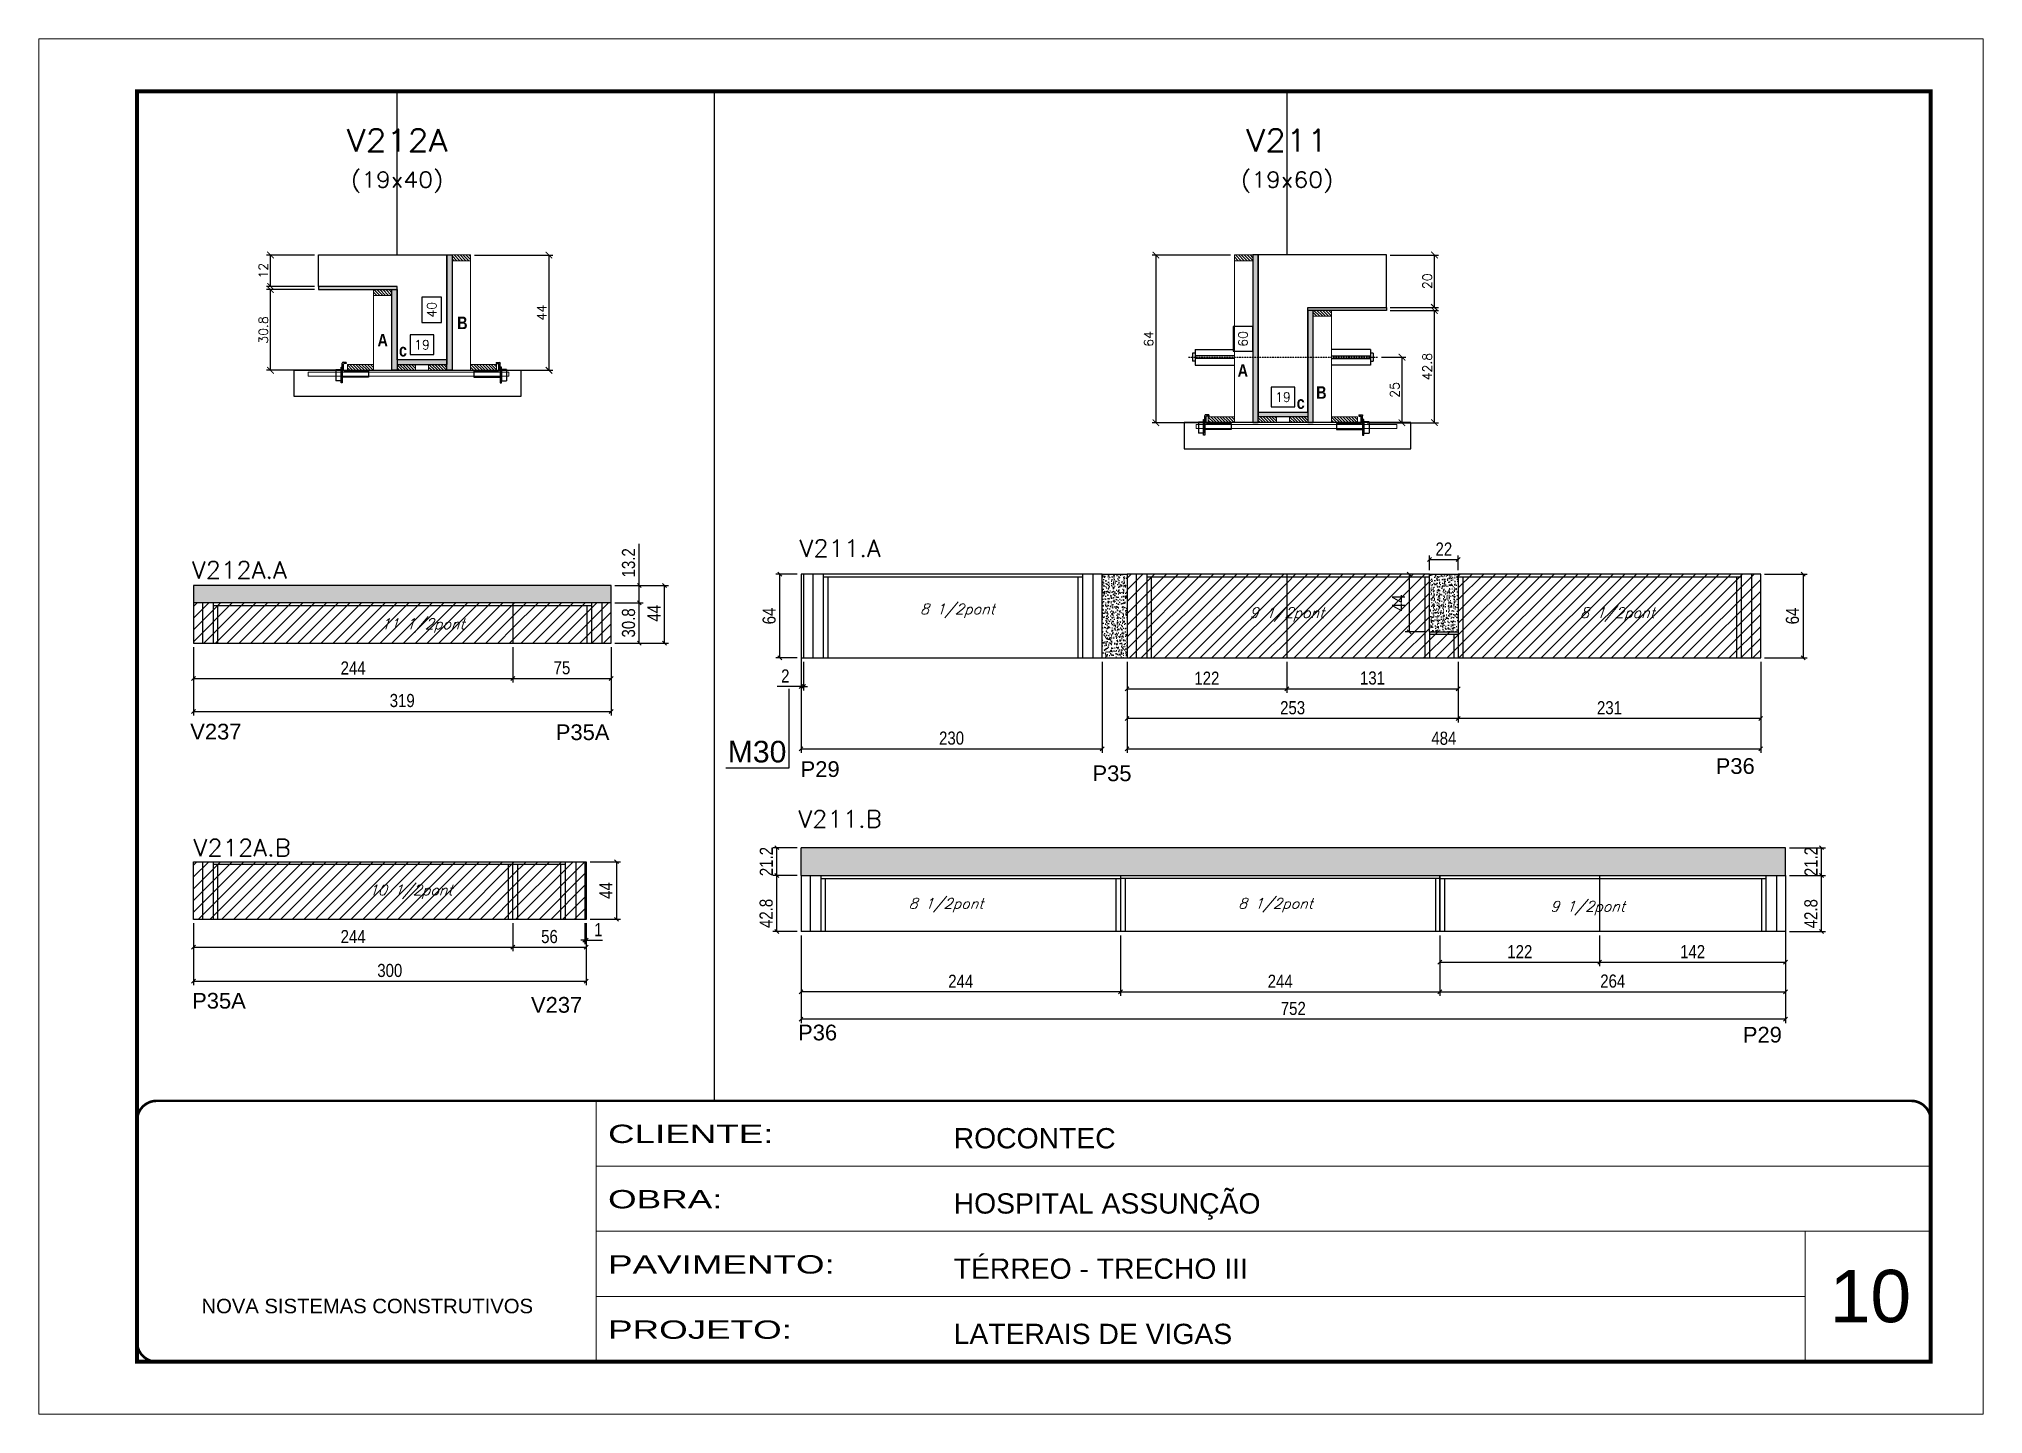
# Model space of a CAD drawing. Extents: x 137137 to 143418, y 10464 to 34486.
# Drawn here: x 138736 to 140221, y 31139 to 32189 of the extents above; entities that cross this region are included whole.
import ezdxf
from ezdxf.enums import TextEntityAlignment as Align

# ---------------------------------------------------------------- set-up
doc = ezdxf.new("R2010")
doc.units = 0
for name, pattern in [('CONTINUO', [0]), ('DASHED', [0.75, 0.5, -0.25]), ('HIDDEN', [0.375, 0.25, -0.125])]:
    doc.linetypes.add(name, pattern=pattern)
for name, color, linetype in [('5', 5, 'Continuous'), ('barrote', 251, 'Continuous'), ('COTA', 241, 'Continuous'), ('Cota Seção (2x)', 4, 'Continuous'), ('detalhes', 4, 'Continuous'), ('NOMENCLATURA', 7, 'Continuous'), ('Painéis', 200, 'Continuous'), ('presilha', 1, 'Continuous'), ('SARR_2.2x7', 40, 'Continuous'), ('SARR_3.5x7', 81, 'Continuous'), ('TENSOR', 3, 'Continuous'), ('texto', 7, 'Continuous'), ('Texto de Titulo', 7, 'Continuous'), ('Texto Qtd Sarr', 242, 'Continuous')]:
    doc.layers.add(name, color=color, linetype=linetype)
for name, color, linetype, lineweight in [('CARIMBO', 255, 'Continuous', 9), ('CONCRETO', 251, 'Continuous', 25), ('Folhas', 255, 'Continuous', 9), ('Hachura', 251, 'Continuous', 9), ('Madeira', 126, 'Continuous', 18), ('SARRAFO DE PRESSAO', 251, 'DASHED', 9), ('SCO-___-LAJ', 2, 'Continuous', 0), ('Texto Seção', 7, 'Continuous', 15)]:
    doc.layers.add(name, color=color, linetype=linetype, lineweight=lineweight)
doc.styles.add('ARIAL', font='arial.ttf')
doc.styles.add('COTA TECNICA', font='techl___.ttf', dxfattribs={"height": 10})
doc.styles.add('REGUA-120', font='ROMANS.shx', dxfattribs={"height": 15})
doc.styles.add('Romans', font='romans.shx')
doc.styles.get("Standard").update_dxf_attribs({"font": 'arial.ttf'})
doc.styles.add('TECNICA', font='techb___.ttf', dxfattribs={"height": 10})
doc.styles.add('Tecnologia', font='')
doc.styles.get('Tecnologia').set_extended_font_data('Forgotten Futurist')
doc.dimstyles.new('Cota Seção (2x)', dxfattribs={"dimtxt": 7, "dimasz": 5, "dimexe": 3, "dimexo": 3, "dimgap": 2, "dimtad": 3, "dimdec": 1, "dimlfac": 0.5, "dimzin": 12, "dimdsep": 46, "dimtxsty": 'Romans', "dimblk": 'ARCHTICK', "dimcen": 0, "dimclrd": 4, "dimclre": 4, "dimclrt": 1, "dimadec": 1, "dimazin": 3, "dimtfac": 1, "dimtdec": 1, "dimtmove": 0, "dimatfit": 3, "dimldrblk": 'OBLIQUE', "dimfxl": 1, "dimtolj": 1, "dimtzin": 12, "dimarcsym": 0})
doc.dimstyles.new('Cota Seção interna', dxfattribs={"dimtxt": 7, "dimasz": 6, "dimexe": 0.18, "dimexo": 2, "dimgap": -4, "dimtad": 3, "dimdec": 1, "dimlfac": 0.5, "dimzin": 12, "dimdsep": 46, "dimtxsty": 'Romans', "dimblk": 'ARCHTICK', "dimcen": 0.09, "dimse1": 1, "dimse2": 1, "dimsd1": 1, "dimsd2": 1, "dimclrd": 180, "dimclre": 5, "dimclrt": 1, "dimadec": 0, "dimazin": 3, "dimtfac": 1, "dimtdec": 1, "dimtofl": 0, "dimtmove": 0, "dimatfit": 3, "dimldrblk": 'ARCHTICK', "dimfxl": 1, "dimtolj": 1, "dimtzin": 0, "dimarcsym": 0})
doc.dimstyles.new('PAINEL', dxfattribs={"dimtxt": 10, "dimasz": 3, "dimexe": 3, "dimexo": 3, "dimgap": 3, "dimtad": 1, "dimdec": 1, "dimzin": 12, "dimdsep": 46, "dimtxsty": 'COTA TECNICA', "dimblk1": 'OBLIQUE', "dimblk2": 'OBLIQUE', "dimsah": 1, "dimcen": 0.9, "dimclrd": 4, "dimclre": 4, "dimclrt": 240, "dimadec": 1, "dimazin": 3, "dimtfac": 1, "dimtdec": 1, "dimtmove": 0, "dimatfit": 3, "dimfxl": 1, "dimtolj": 1, "dimtzin": 12, "dimarcsym": 0})
pattern_1 = [(50, (5911.219, 651.649), (5.46554007, -0.47817257), [0.5715, -6.2865]), (355, (5911.219, 651.649), (-1.05730264, 5.73170536), [0.4572, -5.02921753]), (100.4514447, (5911.674, 651.609), (4.40823741, 5.25353256), [0.48570026, -5.34270734]), (46.1842, (5911.219, 653.173), (8.13237123, -1.26126984), [0.85725, -9.42975]), (96.6355576, (5911.8965, 653.068), (7.122124, 7.42278374), [0.7285507, -8.01406824]), (351.184151, (5911.219, 653.173), (7.122124, 7.42278374), [0.685799, -7.54379196]), (21, (5911.981, 652.792), (4.54843174, -3.06795595), [0.5715, -6.2865]), (326, (5911.981, 652.792), (1.85406085, 5.52563898), [0.4572, -5.0292]), (71.451445, (5912.36, 652.536), (6.40249258, 2.45768307), [0.48570026, -5.34269813]), (37.5, (5911.2188, 651.6488), (0.092658098, 2.536651166), [0, -4.96824, 0, -5.1054, 0, -5.04825]), (7.5, (5911.2188, 651.6488), (2.004589875, 3.005417245), [0, -2.91084, 0, -4.85394, 0, -1.92405]), (327.5, (5909.5195, 651.6488), (4.067717855, -0.17186232), [0, -1.905, 0, -5.9436, 0, -7.8867]), (317.5, (5908.7575, 651.6488), (4.44387544, 0.76279473), [0, -2.4765, 0, -3.94716, 0, -5.6007])]

msp = doc.modelspace()

# ---------------------------------------------------------------- texts
at = {"layer": '5', "linetype": 'Continuous'}
for s, rotation, p in [('V237', 0.00004, (138851.4, 31653.73)), ('P35A', 0.00004, (139130.6, 31653.26)), ('P29', 359.99996, (139317.6, 31625.09)), ('P35', 359.99996, (139540.53, 31621.9)), ('P36', 359.99996, (140016.54, 31627.44)), ('P35A', 0.00004, (138852.83, 31448.24)), ('V237', 0.00004, (139111.66, 31445.1)), ('P36', 359.99996, (139315.67, 31423.98)), ('P29', 359.99996, (140037.26, 31422.3))]:
    msp.add_text(s, height=12, rotation=rotation, dxfattribs=at).set_placement(p)
at = {"layer": 'CARIMBO', "style": 'ARIAL'}
msp.add_text('10', height=40, dxfattribs=at).set_placement((140103.65, 31208.77))
at = {"layer": 'detalhes', "style": 'TECNICA'}
for s, p in [('B', (139055.26, 31967)), ('A', (138994.43, 31953.82)), ('c', (139010.81, 31946.12)), ('A', (139651.39, 31930.66)), ('c', (139696.51, 31906.12)), ('B', (139711.35, 31913.82))]:
    msp.add_text(s, height=9.6, dxfattribs=at).set_placement(p)
at = {"layer": 'NOMENCLATURA', "linetype": 'Continuous'}
msp.add_text('M30', height=16.5, dxfattribs=at).set_placement((139261.91, 31636.19))
at = {"layer": 'texto', "color": 2, "char_height": 8, "attachment_point": 5, "style": 'Romans'}
for s, insert in [('{\\Q19;\\C256;8 1/2pont}', (139437.34, 31751.99)), ('{\\Q19;\\C256;9 1/2pont}', (139688.98, 31749.19)), ('{\\Q19;\\C256;8 1/2pont}', (139941.4, 31749.19)), ('{\\Q19;\\C256;11 1/2pont}', (139029, 31740.68)), ('{\\Q19;\\C256;10 1/2pont}', (139019.81, 31537.5)), ('{\\Q19;\\C256;8 1/2pont}', (139428.64, 31527.21)), ('{\\Q19;\\C256;8 1/2pont}', (139680.28, 31527.21)), ('{\\Q19;\\C256;9 1/2pont}', (139918.7, 31524.93))]:
    msp.add_mtext(s, dxfattribs=dict(at, insert=insert))
at = {"layer": 'Texto Seção', "style": 'REGUA-120', "width": 1.05}
for s, p in [('V211.A', (139316.77, 31793.27)), ('V212A.A', (138852.67, 31776.62)), ('V211.B', (139315.85, 31586.53)), ('V212A.B', (138853.93, 31564.55))]:
    msp.add_text(s, height=13, dxfattribs=at).set_placement(p)

# ---------------------------------------------------------------- blocks, each defined once
blk = doc.blocks.new('_Oblique')
at = {"color": 0, "linetype": 'ByBlock', "lineweight": -2}
blk.add_line((-0.5, -0.5), (0.5, 0.5), dxfattribs=at)
blk = doc.blocks.new('*D232')
at = {"layer": 'COTA', "color": 4, "linetype": 'ByBlock', "lineweight": -2, "transparency": 16777216}
for p, q in [((138853.8, 31724.3), (138853.8, 31672.1)), ((139172.8, 31724.3), (139172.8, 31672.1)), ((138853.8, 31675.1), (139172.8, 31675.1))]:
    blk.add_line(p, q, dxfattribs=at)
at = {"layer": 'Defpoints', "color": 0, "linetype": 'ByBlock', "transparency": 16777216}
for p in [(138853.8, 31727.3), (139172.8, 31727.3), (139172.8, 31675.1)]:
    blk.add_point(p, dxfattribs=at)
at = {"layer": 'COTA', "color": 4, "linetype": 'ByBlock', "lineweight": -2, "transparency": 16777216, "xscale": 3, "yscale": 3, "zscale": 3, "rotation": 180}
blk.add_blockref('_Oblique', (138853.8, 31675.1), dxfattribs=at)
at = {"layer": 'COTA', "color": 4, "linetype": 'ByBlock', "lineweight": -2, "transparency": 16777216, "xscale": 3, "yscale": 3, "zscale": 3}
blk.add_blockref('_Oblique', (139172.8, 31675.1), dxfattribs=at)
at = {"layer": 'COTA', "color": 240, "linetype": 'ByBlock', "transparency": 16777216, "insert": (139013.3, 31683.4), "char_height": 10, "attachment_point": 5, "style": 'COTA TECNICA'}
blk.add_mtext('\\A1;319', dxfattribs=at)
blk = doc.blocks.new('*D233')
at = {"layer": 'COTA', "color": 4, "linetype": 'ByBlock', "lineweight": -2, "transparency": 16777216}
for p, q in [((138853.8, 31513.4), (138853.8, 31466.1)), ((139153.8, 31513.4), (139153.8, 31466.1)), ((138853.8, 31469.1), (139153.8, 31469.1))]:
    blk.add_line(p, q, dxfattribs=at)
at = {"layer": 'Defpoints', "color": 0, "linetype": 'ByBlock', "transparency": 16777216}
for p in [(138853.8, 31516.4), (139153.8, 31516.4), (139153.8, 31469.1)]:
    blk.add_point(p, dxfattribs=at)
at = {"layer": 'COTA', "color": 4, "linetype": 'ByBlock', "lineweight": -2, "transparency": 16777216, "xscale": 3, "yscale": 3, "zscale": 3, "rotation": 180}
blk.add_blockref('_Oblique', (138853.8, 31469.1), dxfattribs=at)
at = {"layer": 'COTA', "color": 4, "linetype": 'ByBlock', "lineweight": -2, "transparency": 16777216, "xscale": 3, "yscale": 3, "zscale": 3}
blk.add_blockref('_Oblique', (139153.8, 31469.1), dxfattribs=at)
at = {"layer": 'COTA', "color": 240, "linetype": 'ByBlock', "transparency": 16777216, "insert": (139003.8, 31477.3), "char_height": 10, "attachment_point": 5, "style": 'COTA TECNICA'}
blk.add_mtext('\\A1;300', dxfattribs=at)
blk = doc.blocks.new('*D234')
at = {"layer": 'COTA', "color": 4, "linetype": 'ByBlock', "lineweight": -2, "transparency": 16777216}
for p, q in [((139175.8, 31758.1), (139197.4, 31758.1)), ((139194.4, 31727.3), (139194.4, 31758.1)), ((139175.8, 31727.3), (139197.4, 31727.3))]:
    blk.add_line(p, q, dxfattribs=at)
at = {"layer": 'Defpoints', "color": 0, "linetype": 'ByBlock', "transparency": 16777216}
for p in [(139172.8, 31758.1), (139194.4, 31758.1), (139172.8, 31727.3)]:
    blk.add_point(p, dxfattribs=at)
at = {"layer": 'COTA', "color": 4, "linetype": 'ByBlock', "lineweight": -2, "transparency": 16777216, "xscale": 3, "yscale": 3, "zscale": 3}
for p, rotation in [((139194.4, 31758.1), 90), ((139194.4, 31727.3), 270)]:
    blk.add_blockref('_Oblique', p, dxfattribs=dict(at, rotation=rotation))
at = {"layer": 'COTA', "color": 240, "linetype": 'ByBlock', "transparency": 16777216, "insert": (139186.2, 31742.7), "char_height": 10, "attachment_point": 5, "rotation": 90, "style": 'COTA TECNICA'}
blk.add_mtext('\\A1;30.8', dxfattribs=at)
blk = doc.blocks.new('*D235')
at = {"layer": 'COTA', "color": 4, "linetype": 'ByBlock', "lineweight": -2, "transparency": 16777216}
for p, q in [((139194.4, 31771.3), (139194.4, 31803)), ((139175.8, 31771.3), (139197.4, 31771.3)), ((139194.4, 31758.1), (139194.4, 31771.3)), ((139175.8, 31758.1), (139197.4, 31758.1))]:
    blk.add_line(p, q, dxfattribs=at)
at = {"layer": 'Defpoints', "color": 0, "linetype": 'ByBlock', "transparency": 16777216}
for p in [(139172.8, 31771.3), (139194.4, 31771.3), (139172.8, 31758.1)]:
    blk.add_point(p, dxfattribs=at)
at = {"layer": 'COTA', "color": 4, "linetype": 'ByBlock', "lineweight": -2, "transparency": 16777216, "xscale": 3, "yscale": 3, "zscale": 3}
for p, rotation in [((139194.4, 31771.3), 90), ((139194.4, 31758.1), 270)]:
    blk.add_blockref('_Oblique', p, dxfattribs=dict(at, rotation=rotation))
at = {"layer": 'COTA', "color": 240, "linetype": 'ByBlock', "transparency": 16777216, "insert": (139186.2, 31788.6), "char_height": 10, "attachment_point": 5, "rotation": 90, "style": 'COTA TECNICA'}
blk.add_mtext('\\A1;13.2', dxfattribs=at)
blk = doc.blocks.new('*D58')
at = {"layer": 'COTA', "color": 4, "linetype": 'ByBlock', "lineweight": -2, "transparency": 16777216}
for p, q in [((139175.8, 31771.3), (139216.6, 31771.3)), ((139213.6, 31727.3), (139213.6, 31771.3)), ((139175.8, 31727.3), (139216.6, 31727.3))]:
    blk.add_line(p, q, dxfattribs=at)
at = {"layer": 'Defpoints', "color": 0, "linetype": 'ByBlock', "transparency": 16777216}
for p in [(139172.8, 31771.3), (139213.6, 31771.3), (139172.8, 31727.3)]:
    blk.add_point(p, dxfattribs=at)
at = {"layer": 'COTA', "color": 4, "linetype": 'ByBlock', "lineweight": -2, "transparency": 16777216, "xscale": 3, "yscale": 3, "zscale": 3}
for p, rotation in [((139213.6, 31771.3), 90), ((139213.6, 31727.3), 270)]:
    blk.add_blockref('_Oblique', p, dxfattribs=dict(at, rotation=rotation))
at = {"layer": 'COTA', "color": 240, "linetype": 'ByBlock', "transparency": 16777216, "insert": (139205.6, 31750.1), "char_height": 10, "attachment_point": 5, "rotation": 90, "style": 'COTA TECNICA'}
blk.add_mtext('\\A1;44', dxfattribs=at)
blk = doc.blocks.new('*D236')
at = {"layer": 'COTA', "color": 4, "linetype": 'ByBlock', "lineweight": -2, "transparency": 16777216}
for p, q in [((139156.8, 31560.4), (139180, 31560.4)), ((139177, 31560.4), (139177, 31516.4)), ((139156.8, 31516.4), (139180, 31516.4))]:
    blk.add_line(p, q, dxfattribs=at)
at = {"layer": 'Defpoints', "color": 0, "linetype": 'ByBlock', "transparency": 16777216}
for p in [(139153.8, 31560.4), (139153.8, 31516.4), (139177, 31516.4)]:
    blk.add_point(p, dxfattribs=at)
at = {"layer": 'COTA', "color": 4, "linetype": 'ByBlock', "lineweight": -2, "transparency": 16777216, "xscale": 3, "yscale": 3, "zscale": 3}
for p, rotation in [((139177, 31560.4), 90), ((139177, 31516.4), 270)]:
    blk.add_blockref('_Oblique', p, dxfattribs=dict(at, rotation=rotation))
at = {"layer": 'COTA', "color": 240, "linetype": 'ByBlock', "transparency": 16777216, "insert": (139168.9, 31538.4), "char_height": 10, "attachment_point": 5, "rotation": 90, "style": 'COTA TECNICA'}
blk.add_mtext('\\A1;44', dxfattribs=at)
blk = doc.blocks.new('*D237')
at = {"layer": 'COTA', "color": 4, "linetype": 'ByBlock', "lineweight": -2, "transparency": 16777216}
for p, q in [((138853.8, 31724.3), (138853.8, 31697.3)), ((139097.8, 31724.3), (139097.8, 31697.3)), ((138853.8, 31700.3), (139097.8, 31700.3))]:
    blk.add_line(p, q, dxfattribs=at)
at = {"layer": 'Defpoints', "color": 0, "linetype": 'ByBlock', "transparency": 16777216}
for p in [(138853.8, 31727.3), (139097.8, 31727.3), (139097.8, 31700.3)]:
    blk.add_point(p, dxfattribs=at)
at = {"layer": 'COTA', "color": 4, "linetype": 'ByBlock', "lineweight": -2, "transparency": 16777216, "xscale": 3, "yscale": 3, "zscale": 3, "rotation": 180}
blk.add_blockref('_Oblique', (138853.8, 31700.3), dxfattribs=at)
at = {"layer": 'COTA', "color": 4, "linetype": 'ByBlock', "lineweight": -2, "transparency": 16777216, "xscale": 3, "yscale": 3, "zscale": 3}
blk.add_blockref('_Oblique', (139097.8, 31700.3), dxfattribs=at)
at = {"layer": 'COTA', "color": 240, "linetype": 'ByBlock', "transparency": 16777216, "insert": (138975.8, 31708.3), "char_height": 10, "attachment_point": 5, "style": 'COTA TECNICA'}
blk.add_mtext('\\A1;244', dxfattribs=at)
blk = doc.blocks.new('*D59')
at = {"layer": 'COTA', "color": 4, "linetype": 'ByBlock', "lineweight": -2, "transparency": 16777216}
for p, q in [((139097.8, 31724.3), (139097.8, 31697.3)), ((139172.8, 31724.3), (139172.8, 31697.3)), ((139097.8, 31700.3), (139172.8, 31700.3))]:
    blk.add_line(p, q, dxfattribs=at)
at = {"layer": 'Defpoints', "color": 0, "linetype": 'ByBlock', "transparency": 16777216}
for p in [(139097.8, 31727.3), (139172.8, 31727.3), (139172.8, 31700.3)]:
    blk.add_point(p, dxfattribs=at)
at = {"layer": 'COTA', "color": 4, "linetype": 'ByBlock', "lineweight": -2, "transparency": 16777216, "xscale": 3, "yscale": 3, "zscale": 3, "rotation": 180}
blk.add_blockref('_Oblique', (139097.8, 31700.3), dxfattribs=at)
at = {"layer": 'COTA', "color": 4, "linetype": 'ByBlock', "lineweight": -2, "transparency": 16777216, "xscale": 3, "yscale": 3, "zscale": 3}
blk.add_blockref('_Oblique', (139172.8, 31700.3), dxfattribs=at)
at = {"layer": 'COTA', "color": 240, "linetype": 'ByBlock', "transparency": 16777216, "insert": (139135.3, 31708.4), "char_height": 10, "attachment_point": 5, "style": 'COTA TECNICA'}
blk.add_mtext('\\A1;75', dxfattribs=at)
blk = doc.blocks.new('*D238')
at = {"layer": 'COTA', "color": 4, "linetype": 'ByBlock', "lineweight": -2, "transparency": 16777216}
for p, q in [((138853.8, 31513.4), (138853.8, 31492.1)), ((139097.8, 31513.4), (139097.8, 31492.1)), ((138853.8, 31495.1), (139097.8, 31495.1))]:
    blk.add_line(p, q, dxfattribs=at)
at = {"layer": 'Defpoints', "color": 0, "linetype": 'ByBlock', "transparency": 16777216}
for p in [(138853.8, 31516.4), (139097.8, 31516.4), (139097.8, 31495.1)]:
    blk.add_point(p, dxfattribs=at)
at = {"layer": 'COTA', "color": 4, "linetype": 'ByBlock', "lineweight": -2, "transparency": 16777216, "xscale": 3, "yscale": 3, "zscale": 3, "rotation": 180}
blk.add_blockref('_Oblique', (138853.8, 31495.1), dxfattribs=at)
at = {"layer": 'COTA', "color": 4, "linetype": 'ByBlock', "lineweight": -2, "transparency": 16777216, "xscale": 3, "yscale": 3, "zscale": 3}
blk.add_blockref('_Oblique', (139097.8, 31495.1), dxfattribs=at)
at = {"layer": 'COTA', "color": 240, "linetype": 'ByBlock', "transparency": 16777216, "insert": (138975.8, 31503.2), "char_height": 10, "attachment_point": 5, "style": 'COTA TECNICA'}
blk.add_mtext('\\A1;244', dxfattribs=at)
blk = doc.blocks.new('*D239')
at = {"layer": 'COTA', "color": 4, "linetype": 'ByBlock', "lineweight": -2, "transparency": 16777216}
for p, q in [((139097.8, 31513.4), (139097.8, 31492.1)), ((139153.8, 31513.4), (139153.8, 31492.1)), ((139097.8, 31495.1), (139153.8, 31495.1))]:
    blk.add_line(p, q, dxfattribs=at)
at = {"layer": 'Defpoints', "color": 0, "linetype": 'ByBlock', "transparency": 16777216}
for p in [(139097.8, 31516.4), (139153.8, 31516.4), (139153.8, 31495.1)]:
    blk.add_point(p, dxfattribs=at)
at = {"layer": 'COTA', "color": 4, "linetype": 'ByBlock', "lineweight": -2, "transparency": 16777216, "xscale": 3, "yscale": 3, "zscale": 3, "rotation": 180}
blk.add_blockref('_Oblique', (139097.8, 31495.1), dxfattribs=at)
at = {"layer": 'COTA', "color": 4, "linetype": 'ByBlock', "lineweight": -2, "transparency": 16777216, "xscale": 3, "yscale": 3, "zscale": 3}
blk.add_blockref('_Oblique', (139153.8, 31495.1), dxfattribs=at)
at = {"layer": 'COTA', "color": 240, "linetype": 'ByBlock', "transparency": 16777216, "insert": (139125.8, 31503.2), "char_height": 10, "attachment_point": 5, "style": 'COTA TECNICA'}
blk.add_mtext('\\A1;56', dxfattribs=at)
blk = doc.blocks.new('titulo1')
at = {"layer": 'Defpoints', "color": 252, "linetype": 'HIDDEN', "ltscale": 2}
blk.add_line((0, 0), (0, 125), dxfattribs=at)
at = {"layer": 'Defpoints', "style": 'Romans', "oblique": 15}
blk.add_attdef('FOLHA', text='', height=10, dxfattribs=at).set_placement((0, 15.6), align=Align.MIDDLE_CENTER)
at = {"layer": 'Texto Qtd Sarr', "color": 3, "style": 'Romans', "oblique": 15}
for tag, height, p in [('TITULO', 17, (0, 71.4)), ('SEÇÃO', 12, (0, 41.5))]:
    blk.add_attdef(tag, text='', height=height, dxfattribs=at).set_placement(p, align=Align.MIDDLE_CENTER)
blk = doc.blocks.new('_ArchTick')
at = {"color": 0, "linetype": 'ByBlock', "const_width": 0.15}
blk.add_lwpolyline([(-0.5, -0.5), (0.5, 0.5)], dxfattribs=at)
blk = doc.blocks.new('*D60')
at = {"layer": 'COTA', "color": 4, "lineweight": -2, "transparency": 16777216}
for p, q in [((138946.4, 31997.2), (138909.7, 31997.2)), ((138912.7, 31935.6), (138912.7, 31997.2)), ((138964, 31935.6), (138909.7, 31935.6))]:
    blk.add_line(p, q, dxfattribs=at)
at = {"layer": 'Defpoints', "color": 0, "transparency": 16777216}
for p in [(138912.7, 31997.2), (138949.4, 31997.2), (138967, 31935.6)]:
    blk.add_point(p, dxfattribs=at)
at = {"layer": 'COTA', "color": 4, "lineweight": -2, "transparency": 16777216, "xscale": 5, "yscale": 5, "zscale": 5}
for p, rotation in [((138912.7, 31997.2), 90), ((138912.7, 31935.6), 270)]:
    blk.add_blockref('_ArchTick', p, dxfattribs=dict(at, rotation=rotation))
at = {"layer": 'COTA', "color": 1, "transparency": 16777216, "insert": (138907.2, 31966.4), "char_height": 7, "attachment_point": 5, "rotation": 90, "style": 'Romans'}
blk.add_mtext('\\A1;30.8', dxfattribs=at)
blk = doc.blocks.new('*D61')
at = {"layer": 'COTA', "color": 4, "lineweight": -2, "transparency": 16777216}
for p, q in [((138946.4, 32023.6), (138909.7, 32023.6)), ((138912.7, 31999.6), (138912.7, 32023.6)), ((138946.4, 31999.6), (138909.7, 31999.6))]:
    blk.add_line(p, q, dxfattribs=at)
at = {"layer": 'Defpoints', "color": 0, "transparency": 16777216}
for p in [(138912.7, 32023.6), (138949.4, 32023.6), (138949.4, 31999.6)]:
    blk.add_point(p, dxfattribs=at)
at = {"layer": 'COTA', "color": 4, "lineweight": -2, "transparency": 16777216, "xscale": 5, "yscale": 5, "zscale": 5}
for p, rotation in [((138912.7, 32023.6), 90), ((138912.7, 31999.6), 270)]:
    blk.add_blockref('_ArchTick', p, dxfattribs=dict(at, rotation=rotation))
at = {"layer": 'COTA', "color": 1, "transparency": 16777216, "insert": (138907.2, 32011.6), "char_height": 7, "attachment_point": 5, "rotation": 90, "style": 'Romans'}
blk.add_mtext('\\A1;12', dxfattribs=at)
blk = doc.blocks.new('*D62')
at = {"layer": 'Cota Seção (2x)', "color": 180, "lineweight": -2, "transparency": 16777216}
for p, q in [((139043.4, 31991.5), (139028.4, 31991.5)), ((139028.4, 31991.5), (139028.4, 31972.2)), ((139043.4, 31972.2), (139043.4, 31991.5)), ((139028.4, 31972.2), (139043.4, 31972.2))]:
    blk.add_line(p, q, dxfattribs=at)
at = {"layer": 'Defpoints', "color": 0, "transparency": 16777216}
for p in [(139009.4, 32023.6), (139047.4, 32023.6), (139009.4, 31943.6)]:
    blk.add_point(p, dxfattribs=at)
at = {"layer": 'Cota Seção (2x)', "color": 1, "transparency": 16777216, "insert": (139035.9, 31981.8), "char_height": 7, "attachment_point": 5, "rotation": 90, "style": 'Romans'}
blk.add_mtext('\\A1;40', dxfattribs=at)
blk = doc.blocks.new('PRESILHA METÁLICA 1')
at = {"layer": 'presilha'}
for p, q in [((0, 13), (6, 13)), ((0, 13), (0, 0)), ((6, 0), (0, 0)), ((6, 15.5), (7.5, 15.5)), ((6, -2.5), (6, 15.5)), ((6, 13), (6, 0)), ((7.5, 10.6), (7.5, 19.9)), ((7.5, 15.5), (7.5, -2.5)), ((37.5, 4.1), (7.5, 4.1)), ((12, 21), (8.6, 21)), ((9, 11.6), (9, 18.9)), ((12, 19.5), (9.6, 19.5)), ((37.5, 11), (9.6, 11)), ((12, 21), (12, 19.5)), ((37.5, 11), (37.5, 4.1)), ((7.5, -2.5), (6, -2.5))]:
    blk.add_line(p, q, dxfattribs=at)
for centre, radius, start, end in [((8.6, 19.9), 1.14, 90, 180), ((9.6, 18.9), 0.57, 90, 180), ((9.6, 11.6), 0.57, 180, 270)]:
    blk.add_arc(centre, radius, start, end, dxfattribs=at)
blk = doc.blocks.new('*D63')
at = {"layer": 'Cota Seção (2x)', "color": 180, "lineweight": -2, "transparency": 16777216}
for p, q in [((139037.4, 31962.6), (139019.4, 31962.6)), ((139019.4, 31962.6), (139019.4, 31947.6)), ((139037.4, 31947.6), (139037.4, 31962.6)), ((139019.4, 31947.6), (139037.4, 31947.6))]:
    blk.add_line(p, q, dxfattribs=at)
at = {"layer": 'Defpoints', "color": 0, "transparency": 16777216}
for p in [(139009.4, 31943.6), (139009.4, 31935.6), (139047.4, 31935.6)]:
    blk.add_point(p, dxfattribs=at)
at = {"layer": 'Cota Seção (2x)', "color": 1, "transparency": 16777216, "insert": (139028.4, 31955.1), "char_height": 7, "attachment_point": 5, "style": 'Romans'}
blk.add_mtext('\\A1;19', dxfattribs=at)
blk = doc.blocks.new('*D240')
at = {"layer": 'COTA', "color": 4, "lineweight": -2, "transparency": 16777216}
for p, q in [((139068.4, 32023.6), (139128.4, 32023.6)), ((139125.4, 32023.6), (139125.4, 31935.6)), ((139068.4, 31935.6), (139128.4, 31935.6))]:
    blk.add_line(p, q, dxfattribs=at)
at = {"layer": 'Defpoints', "color": 0, "transparency": 16777216}
for p in [(139065.4, 32023.6), (139065.4, 31935.6), (139125.4, 31935.6)]:
    blk.add_point(p, dxfattribs=at)
at = {"layer": 'COTA', "color": 4, "lineweight": -2, "transparency": 16777216, "xscale": 5, "yscale": 5, "zscale": 5}
for p, rotation in [((139125.4, 32023.6), 90), ((139125.4, 31935.6), 270)]:
    blk.add_blockref('_ArchTick', p, dxfattribs=dict(at, rotation=rotation))
at = {"layer": 'COTA', "color": 1, "transparency": 16777216, "insert": (139119.9, 31979.6), "char_height": 7, "attachment_point": 5, "rotation": 90, "style": 'Romans'}
blk.add_mtext('\\A1;44', dxfattribs=at)
blk = doc.blocks.new('*D241')
at = {"layer": 'COTA', "color": 4, "linetype": 'ByBlock', "lineweight": -2, "transparency": 16777216}
for p, q in [((139317.9, 31504.1), (139317.9, 31458.1)), ((139561.9, 31504.1), (139561.9, 31458.1)), ((139561.9, 31461.1), (139317.9, 31461.1))]:
    blk.add_line(p, q, dxfattribs=at)
at = {"layer": 'Defpoints', "color": 0, "linetype": 'ByBlock', "transparency": 16777216}
for p in [(139317.9, 31507.1), (139561.9, 31507.1), (139317.9, 31461.1)]:
    blk.add_point(p, dxfattribs=at)
at = {"layer": 'COTA', "color": 4, "linetype": 'ByBlock', "lineweight": -2, "transparency": 16777216, "xscale": 3, "yscale": 3, "zscale": 3, "rotation": 180}
blk.add_blockref('_Oblique', (139317.9, 31461.1), dxfattribs=at)
at = {"layer": 'COTA', "color": 4, "linetype": 'ByBlock', "lineweight": -2, "transparency": 16777216, "xscale": 3, "yscale": 3, "zscale": 3}
blk.add_blockref('_Oblique', (139561.9, 31461.1), dxfattribs=at)
at = {"layer": 'COTA', "color": 240, "linetype": 'ByBlock', "transparency": 16777216, "insert": (139439.9, 31469.1), "char_height": 10, "attachment_point": 5, "style": 'COTA TECNICA'}
blk.add_mtext('\\A1;244', dxfattribs=at)
blk = doc.blocks.new('*D68')
at = {"layer": 'COTA', "color": 4, "linetype": 'ByBlock', "lineweight": -2, "transparency": 16777216}
for p, q in [((139561.9, 31504.1), (139561.9, 31458.1)), ((139805.9, 31504.1), (139805.9, 31458.1)), ((139561.9, 31461.1), (139805.9, 31461.1))]:
    blk.add_line(p, q, dxfattribs=at)
at = {"layer": 'Defpoints', "color": 0, "linetype": 'ByBlock', "transparency": 16777216}
for p in [(139561.9, 31507.1), (139805.9, 31507.1), (139805.9, 31461.1)]:
    blk.add_point(p, dxfattribs=at)
at = {"layer": 'COTA', "color": 4, "linetype": 'ByBlock', "lineweight": -2, "transparency": 16777216, "xscale": 3, "yscale": 3, "zscale": 3, "rotation": 180}
blk.add_blockref('_Oblique', (139561.9, 31461.1), dxfattribs=at)
at = {"layer": 'COTA', "color": 4, "linetype": 'ByBlock', "lineweight": -2, "transparency": 16777216, "xscale": 3, "yscale": 3, "zscale": 3}
blk.add_blockref('_Oblique', (139805.9, 31461.1), dxfattribs=at)
at = {"layer": 'COTA', "color": 240, "linetype": 'ByBlock', "transparency": 16777216, "insert": (139683.9, 31469.1), "char_height": 10, "attachment_point": 5, "style": 'COTA TECNICA'}
blk.add_mtext('\\A1;244', dxfattribs=at)
blk = doc.blocks.new('*D242')
at = {"layer": 'COTA', "color": 4, "linetype": 'ByBlock', "lineweight": -2, "transparency": 16777216}
for p, q in [((140069.9, 31546.9), (140069.9, 31458.1)), ((139805.9, 31504.1), (139805.9, 31458.1)), ((139805.9, 31461.1), (140069.9, 31461.1))]:
    blk.add_line(p, q, dxfattribs=at)
at = {"layer": 'Defpoints', "color": 0, "linetype": 'ByBlock', "transparency": 16777216}
for p in [(140069.9, 31549.9), (139805.9, 31507.1), (140069.9, 31461.1)]:
    blk.add_point(p, dxfattribs=at)
at = {"layer": 'COTA', "color": 4, "linetype": 'ByBlock', "lineweight": -2, "transparency": 16777216, "xscale": 3, "yscale": 3, "zscale": 3, "rotation": 180}
blk.add_blockref('_Oblique', (139805.9, 31461.1), dxfattribs=at)
at = {"layer": 'COTA', "color": 4, "linetype": 'ByBlock', "lineweight": -2, "transparency": 16777216, "xscale": 3, "yscale": 3, "zscale": 3}
blk.add_blockref('_Oblique', (140069.9, 31461.1), dxfattribs=at)
at = {"layer": 'COTA', "color": 240, "linetype": 'ByBlock', "transparency": 16777216, "insert": (139937.9, 31469.2), "char_height": 10, "attachment_point": 5, "style": 'COTA TECNICA'}
blk.add_mtext('\\A1;264', dxfattribs=at)
blk = doc.blocks.new('*D69')
at = {"layer": 'COTA', "color": 4, "linetype": 'ByBlock', "lineweight": -2, "transparency": 16777216}
for p, q in [((140072.9, 31571.1), (140100.4, 31571.1)), ((140097.4, 31549.9), (140097.4, 31571.1)), ((140072.9, 31549.9), (140100.4, 31549.9))]:
    blk.add_line(p, q, dxfattribs=at)
at = {"layer": 'Defpoints', "color": 0, "linetype": 'ByBlock', "transparency": 16777216}
for p in [(140069.9, 31571.1), (140097.4, 31571.1), (140069.9, 31549.9)]:
    blk.add_point(p, dxfattribs=at)
at = {"layer": 'COTA', "color": 4, "linetype": 'ByBlock', "lineweight": -2, "transparency": 16777216, "xscale": 3, "yscale": 3, "zscale": 3}
for p, rotation in [((140097.4, 31571.1), 90), ((140097.4, 31549.9), 270)]:
    blk.add_blockref('_Oblique', p, dxfattribs=dict(at, rotation=rotation))
at = {"layer": 'COTA', "color": 240, "linetype": 'ByBlock', "transparency": 16777216, "insert": (140089.3, 31560.5), "char_height": 10, "attachment_point": 5, "rotation": 90, "style": 'COTA TECNICA'}
blk.add_mtext('\\A1;21.2', dxfattribs=at)
blk = doc.blocks.new('*D70')
at = {"layer": 'COTA', "color": 4, "linetype": 'ByBlock', "lineweight": -2, "transparency": 16777216}
for p, q in [((140072.9, 31549.9), (140100.4, 31549.9)), ((140097.4, 31507.1), (140097.4, 31549.9)), ((140072.9, 31507.1), (140100.4, 31507.1))]:
    blk.add_line(p, q, dxfattribs=at)
at = {"layer": 'Defpoints', "color": 0, "linetype": 'ByBlock', "transparency": 16777216}
for p in [(140069.9, 31549.9), (140097.4, 31549.9), (140069.9, 31507.1)]:
    blk.add_point(p, dxfattribs=at)
at = {"layer": 'COTA', "color": 4, "linetype": 'ByBlock', "lineweight": -2, "transparency": 16777216, "xscale": 3, "yscale": 3, "zscale": 3}
for p, rotation in [((140097.4, 31549.9), 90), ((140097.4, 31507.1), 270)]:
    blk.add_blockref('_Oblique', p, dxfattribs=dict(at, rotation=rotation))
at = {"layer": 'COTA', "color": 240, "linetype": 'ByBlock', "transparency": 16777216, "insert": (140089.3, 31520.7), "char_height": 10, "attachment_point": 5, "rotation": 90, "style": 'COTA TECNICA'}
blk.add_mtext('\\A1;42.8', dxfattribs=at)
blk = doc.blocks.new('*D243')
at = {"layer": 'COTA', "color": 4, "linetype": 'ByBlock', "lineweight": -2, "transparency": 16777216}
for p, q in [((139819.9, 31713), (139819.9, 31666.7)), ((140050.9, 31713), (140050.9, 31666.7)), ((140050.9, 31669.7), (139819.9, 31669.7))]:
    blk.add_line(p, q, dxfattribs=at)
at = {"layer": 'Defpoints', "color": 0, "linetype": 'ByBlock', "transparency": 16777216}
for p in [(139819.9, 31716), (140050.9, 31716), (139819.9, 31669.7)]:
    blk.add_point(p, dxfattribs=at)
at = {"layer": 'COTA', "color": 4, "linetype": 'ByBlock', "lineweight": -2, "transparency": 16777216, "xscale": 3, "yscale": 3, "zscale": 3, "rotation": 180}
blk.add_blockref('_Oblique', (139819.9, 31669.7), dxfattribs=at)
at = {"layer": 'COTA', "color": 4, "linetype": 'ByBlock', "lineweight": -2, "transparency": 16777216, "xscale": 3, "yscale": 3, "zscale": 3}
blk.add_blockref('_Oblique', (140050.9, 31669.7), dxfattribs=at)
at = {"layer": 'COTA', "color": 240, "linetype": 'ByBlock', "transparency": 16777216, "insert": (139935.4, 31677.9), "char_height": 10, "attachment_point": 5, "style": 'COTA TECNICA'}
blk.add_mtext('\\A1;231', dxfattribs=at)
blk = doc.blocks.new('*D244')
at = {"layer": 'COTA', "color": 4, "linetype": 'ByBlock', "lineweight": -2, "transparency": 16777216}
for p, q in [((139566.9, 31713), (139566.9, 31666.7)), ((139819.9, 31713), (139819.9, 31666.7)), ((139819.9, 31669.7), (139566.9, 31669.7))]:
    blk.add_line(p, q, dxfattribs=at)
at = {"layer": 'Defpoints', "color": 0, "linetype": 'ByBlock', "transparency": 16777216}
for p in [(139566.9, 31716), (139819.9, 31716), (139566.9, 31669.7)]:
    blk.add_point(p, dxfattribs=at)
at = {"layer": 'COTA', "color": 4, "linetype": 'ByBlock', "lineweight": -2, "transparency": 16777216, "xscale": 3, "yscale": 3, "zscale": 3, "rotation": 180}
blk.add_blockref('_Oblique', (139566.9, 31669.7), dxfattribs=at)
at = {"layer": 'COTA', "color": 4, "linetype": 'ByBlock', "lineweight": -2, "transparency": 16777216, "xscale": 3, "yscale": 3, "zscale": 3}
blk.add_blockref('_Oblique', (139819.9, 31669.7), dxfattribs=at)
at = {"layer": 'COTA', "color": 240, "linetype": 'ByBlock', "transparency": 16777216, "insert": (139693.4, 31677.9), "char_height": 10, "attachment_point": 5, "style": 'COTA TECNICA'}
blk.add_mtext('\\A1;253', dxfattribs=at)
blk = doc.blocks.new('*D245')
at = {"layer": 'COTA', "color": 4, "linetype": 'ByBlock', "lineweight": -2, "transparency": 16777216}
for p, q in [((139317.9, 31755), (139317.9, 31643.5)), ((139547.9, 31713), (139547.9, 31643.5)), ((139317.9, 31646.5), (139547.9, 31646.5))]:
    blk.add_line(p, q, dxfattribs=at)
at = {"layer": 'Defpoints', "color": 0, "linetype": 'ByBlock', "transparency": 16777216}
for p in [(139317.9, 31758), (139547.9, 31716), (139547.9, 31646.5)]:
    blk.add_point(p, dxfattribs=at)
at = {"layer": 'COTA', "color": 4, "linetype": 'ByBlock', "lineweight": -2, "transparency": 16777216, "xscale": 3, "yscale": 3, "zscale": 3, "rotation": 180}
blk.add_blockref('_Oblique', (139317.9, 31646.5), dxfattribs=at)
at = {"layer": 'COTA', "color": 4, "linetype": 'ByBlock', "lineweight": -2, "transparency": 16777216, "xscale": 3, "yscale": 3, "zscale": 3}
blk.add_blockref('_Oblique', (139547.9, 31646.5), dxfattribs=at)
at = {"layer": 'COTA', "color": 240, "linetype": 'ByBlock', "transparency": 16777216, "insert": (139432.9, 31654.7), "char_height": 10, "attachment_point": 5, "style": 'COTA TECNICA'}
blk.add_mtext('\\A1;230', dxfattribs=at)
blk = doc.blocks.new('*D246')
at = {"layer": 'COTA', "color": 4, "linetype": 'ByBlock', "lineweight": -2, "transparency": 16777216}
for p, q in [((139566.9, 31713), (139566.9, 31689.4)), ((139688.9, 31713), (139688.9, 31689.4)), ((139566.9, 31692.4), (139688.9, 31692.4))]:
    blk.add_line(p, q, dxfattribs=at)
at = {"layer": 'Defpoints', "color": 0, "linetype": 'ByBlock', "transparency": 16777216}
for p in [(139566.9, 31716), (139688.9, 31716), (139688.9, 31692.4)]:
    blk.add_point(p, dxfattribs=at)
at = {"layer": 'COTA', "color": 4, "linetype": 'ByBlock', "lineweight": -2, "transparency": 16777216, "xscale": 3, "yscale": 3, "zscale": 3, "rotation": 180}
blk.add_blockref('_Oblique', (139566.9, 31692.4), dxfattribs=at)
at = {"layer": 'COTA', "color": 4, "linetype": 'ByBlock', "lineweight": -2, "transparency": 16777216, "xscale": 3, "yscale": 3, "zscale": 3}
blk.add_blockref('_Oblique', (139688.9, 31692.4), dxfattribs=at)
at = {"layer": 'COTA', "color": 240, "linetype": 'ByBlock', "transparency": 16777216, "insert": (139627.9, 31700.5), "char_height": 10, "attachment_point": 5, "style": 'COTA TECNICA'}
blk.add_mtext('\\A1;122', dxfattribs=at)
blk = doc.blocks.new('*D247')
at = {"layer": 'COTA', "color": 4, "linetype": 'ByBlock', "lineweight": -2, "transparency": 16777216}
for p, q in [((139688.9, 31713), (139688.9, 31689.4)), ((139819.9, 31713), (139819.9, 31689.4)), ((139688.9, 31692.4), (139819.9, 31692.4))]:
    blk.add_line(p, q, dxfattribs=at)
at = {"layer": 'Defpoints', "color": 0, "linetype": 'ByBlock', "transparency": 16777216}
for p in [(139688.9, 31716), (139819.9, 31716), (139819.9, 31692.4)]:
    blk.add_point(p, dxfattribs=at)
at = {"layer": 'COTA', "color": 4, "linetype": 'ByBlock', "lineweight": -2, "transparency": 16777216, "xscale": 3, "yscale": 3, "zscale": 3, "rotation": 180}
blk.add_blockref('_Oblique', (139688.9, 31692.4), dxfattribs=at)
at = {"layer": 'COTA', "color": 4, "linetype": 'ByBlock', "lineweight": -2, "transparency": 16777216, "xscale": 3, "yscale": 3, "zscale": 3}
blk.add_blockref('_Oblique', (139819.9, 31692.4), dxfattribs=at)
at = {"layer": 'COTA', "color": 240, "linetype": 'ByBlock', "transparency": 16777216, "insert": (139754.4, 31700.6), "char_height": 10, "attachment_point": 5, "style": 'COTA TECNICA'}
blk.add_mtext('\\A1;131', dxfattribs=at)
blk = doc.blocks.new('*D248')
at = {"layer": 'COTA', "color": 4, "linetype": 'ByBlock', "lineweight": -2, "transparency": 16777216}
for p, q in [((139797.9, 31783), (139797.9, 31794.1)), ((139819.9, 31783), (139819.9, 31794.1)), ((139797.9, 31791.1), (139819.9, 31791.1))]:
    blk.add_line(p, q, dxfattribs=at)
at = {"layer": 'Defpoints', "color": 0, "linetype": 'ByBlock', "transparency": 16777216}
for p in [(139797.9, 31780), (139819.9, 31791.1), (139819.9, 31780)]:
    blk.add_point(p, dxfattribs=at)
at = {"layer": 'COTA', "color": 4, "linetype": 'ByBlock', "lineweight": -2, "transparency": 16777216, "xscale": 3, "yscale": 3, "zscale": 3, "rotation": 180}
blk.add_blockref('_Oblique', (139797.9, 31791.1), dxfattribs=at)
at = {"layer": 'COTA', "color": 4, "linetype": 'ByBlock', "lineweight": -2, "transparency": 16777216, "xscale": 3, "yscale": 3, "zscale": 3}
blk.add_blockref('_Oblique', (139819.9, 31791.1), dxfattribs=at)
at = {"layer": 'COTA', "color": 240, "linetype": 'ByBlock', "transparency": 16777216, "insert": (139808.9, 31799.1), "char_height": 10, "attachment_point": 5, "style": 'COTA TECNICA'}
blk.add_mtext('\\A1;22', dxfattribs=at)
blk = doc.blocks.new('*D249')
at = {"layer": 'COTA', "color": 4, "linetype": 'ByBlock', "lineweight": -2, "transparency": 16777216}
for p, q in [((139794.9, 31780), (139779.4, 31780)), ((139782.4, 31780), (139782.4, 31736)), ((139794.9, 31736), (139779.4, 31736))]:
    blk.add_line(p, q, dxfattribs=at)
at = {"layer": 'Defpoints', "color": 0, "linetype": 'ByBlock', "transparency": 16777216}
for p in [(139797.9, 31780), (139782.4, 31736), (139797.9, 31736)]:
    blk.add_point(p, dxfattribs=at)
at = {"layer": 'COTA', "color": 4, "linetype": 'ByBlock', "lineweight": -2, "transparency": 16777216, "xscale": 3, "yscale": 3, "zscale": 3}
for p, rotation in [((139782.4, 31780), 90), ((139782.4, 31736), 270)]:
    blk.add_blockref('_Oblique', p, dxfattribs=dict(at, rotation=rotation))
at = {"layer": 'COTA', "color": 240, "linetype": 'ByBlock', "transparency": 16777216, "insert": (139774.3, 31758), "char_height": 10, "attachment_point": 5, "rotation": 90, "style": 'COTA TECNICA'}
blk.add_mtext('\\A1;44', dxfattribs=at)
blk = doc.blocks.new('*D250')
at = {"layer": 'COTA', "color": 4, "linetype": 'ByBlock', "lineweight": -2, "transparency": 16777216}
for p, q in [((140053.9, 31780), (140086.3, 31780)), ((140083.3, 31780), (140083.3, 31716)), ((140053.9, 31716), (140086.3, 31716))]:
    blk.add_line(p, q, dxfattribs=at)
at = {"layer": 'Defpoints', "color": 0, "linetype": 'ByBlock', "transparency": 16777216}
for p in [(140050.9, 31780), (140050.9, 31716), (140083.3, 31716)]:
    blk.add_point(p, dxfattribs=at)
at = {"layer": 'COTA', "color": 4, "linetype": 'ByBlock', "lineweight": -2, "transparency": 16777216, "xscale": 3, "yscale": 3, "zscale": 3}
for p, rotation in [((140083.3, 31780), 90), ((140083.3, 31716), 270)]:
    blk.add_blockref('_Oblique', p, dxfattribs=dict(at, rotation=rotation))
at = {"layer": 'COTA', "color": 240, "linetype": 'ByBlock', "transparency": 16777216, "insert": (140075.2, 31748), "char_height": 10, "attachment_point": 5, "rotation": 90, "style": 'COTA TECNICA'}
blk.add_mtext('\\A1;64', dxfattribs=at)
blk = doc.blocks.new('*D71')
at = {"layer": 'COTA', "color": 4, "lineweight": -2, "transparency": 16777216}
for p, q in [((139768, 31981.2), (139804.7, 31981.2)), ((139801.7, 31895.6), (139801.7, 31981.2)), ((139750.4, 31895.6), (139804.7, 31895.6))]:
    blk.add_line(p, q, dxfattribs=at)
at = {"layer": 'Defpoints', "color": 0, "transparency": 16777216}
for p in [(139765, 31981.2), (139801.7, 31981.2), (139747.4, 31895.6)]:
    blk.add_point(p, dxfattribs=at)
at = {"layer": 'COTA', "color": 4, "lineweight": -2, "transparency": 16777216, "xscale": 5, "yscale": 5, "zscale": 5}
for p, rotation in [((139801.7, 31981.2), 90), ((139801.7, 31895.6), 270)]:
    blk.add_blockref('_ArchTick', p, dxfattribs=dict(at, rotation=rotation))
at = {"layer": 'COTA', "color": 1, "transparency": 16777216, "insert": (139796.2, 31938.4), "char_height": 7, "attachment_point": 5, "rotation": 90, "style": 'Romans'}
blk.add_mtext('\\A1;42.8', dxfattribs=at)
blk = doc.blocks.new('*D72')
at = {"layer": 'COTA', "color": 4, "lineweight": -2, "transparency": 16777216}
for p, q in [((139768, 32023.6), (139804.7, 32023.6)), ((139801.7, 31983.6), (139801.7, 32023.6)), ((139768, 31983.6), (139804.7, 31983.6))]:
    blk.add_line(p, q, dxfattribs=at)
at = {"layer": 'Defpoints', "color": 0, "transparency": 16777216}
for p in [(139765, 32023.6), (139801.7, 32023.6), (139765, 31983.6)]:
    blk.add_point(p, dxfattribs=at)
at = {"layer": 'COTA', "color": 4, "lineweight": -2, "transparency": 16777216, "xscale": 5, "yscale": 5, "zscale": 5}
for p, rotation in [((139801.7, 32023.6), 90), ((139801.7, 31983.6), 270)]:
    blk.add_blockref('_ArchTick', p, dxfattribs=dict(at, rotation=rotation))
at = {"layer": 'COTA', "color": 1, "transparency": 16777216, "insert": (139796.2, 32003.6), "char_height": 7, "attachment_point": 5, "rotation": 90, "style": 'Romans'}
blk.add_mtext('\\A1;20', dxfattribs=at)
blk = doc.blocks.new('*D73')
at = {"layer": 'Cota Seção (2x)', "color": 180, "lineweight": -2, "transparency": 16777216}
for p, q in [((139663, 31969.1), (139648, 31969.1)), ((139648, 31969.1), (139648, 31950.1)), ((139663, 31950.1), (139663, 31969.1)), ((139648, 31950.1), (139663, 31950.1))]:
    blk.add_line(p, q, dxfattribs=at)
at = {"layer": 'Defpoints', "color": 0, "transparency": 16777216}
for p in [(139667, 32023.6), (139705, 32023.6), (139705, 31903.6)]:
    blk.add_point(p, dxfattribs=at)
at = {"layer": 'Cota Seção (2x)', "color": 1, "transparency": 16777216, "insert": (139655.5, 31959.6), "char_height": 7, "attachment_point": 5, "rotation": 90, "style": 'Romans'}
blk.add_mtext('\\A1;60', dxfattribs=at)
blk = doc.blocks.new('*D74')
at = {"layer": 'Cota Seção (2x)', "color": 180, "lineweight": -2, "transparency": 16777216}
for p, q in [((139695, 31922.6), (139677, 31922.6)), ((139677, 31922.6), (139677, 31907.6)), ((139695, 31907.6), (139695, 31922.6)), ((139677, 31907.6), (139695, 31907.6))]:
    blk.add_line(p, q, dxfattribs=at)
at = {"layer": 'Defpoints', "color": 0, "transparency": 16777216}
for p in [(139705, 31903.6), (139667, 31895.6), (139705, 31895.6)]:
    blk.add_point(p, dxfattribs=at)
at = {"layer": 'Cota Seção (2x)', "color": 1, "transparency": 16777216, "insert": (139686, 31915.1), "char_height": 7, "attachment_point": 5, "style": 'Romans'}
blk.add_mtext('\\A1;19', dxfattribs=at)
blk = doc.blocks.new('*D251')
at = {"layer": 'COTA', "color": 4, "lineweight": -2, "transparency": 16777216}
for p, q in [((139646, 32023.6), (139586, 32023.6)), ((139589, 32023.6), (139589, 31895.6)), ((139646, 31895.6), (139586, 31895.6))]:
    blk.add_line(p, q, dxfattribs=at)
at = {"layer": 'Defpoints', "color": 0, "transparency": 16777216}
for p in [(139649, 32023.6), (139589, 31895.6), (139649, 31895.6)]:
    blk.add_point(p, dxfattribs=at)
at = {"layer": 'COTA', "color": 4, "lineweight": -2, "transparency": 16777216, "xscale": 5, "yscale": 5, "zscale": 5}
for p, rotation in [((139589, 32023.6), 90), ((139589, 31895.6), 270)]:
    blk.add_blockref('_ArchTick', p, dxfattribs=dict(at, rotation=rotation))
at = {"layer": 'COTA', "color": 1, "transparency": 16777216, "insert": (139583.5, 31959.6), "char_height": 7, "attachment_point": 5, "rotation": 90, "style": 'Romans'}
blk.add_mtext('\\A1;64', dxfattribs=at)
blk = doc.blocks.new('*D252')
at = {"layer": 'COTA', "color": 4, "lineweight": -2, "transparency": 16777216}
for p, q in [((139761.3, 31945.6), (139779.9, 31945.6)), ((139776.9, 31945.6), (139776.9, 31895.6)), ((139761.3, 31895.6), (139779.9, 31895.6))]:
    blk.add_line(p, q, dxfattribs=at)
at = {"layer": 'Defpoints', "color": 0, "transparency": 16777216}
for p in [(139758.3, 31945.6), (139758.3, 31895.6), (139776.9, 31895.6)]:
    blk.add_point(p, dxfattribs=at)
at = {"layer": 'COTA', "color": 4, "lineweight": -2, "transparency": 16777216, "xscale": 5, "yscale": 5, "zscale": 5}
for p, rotation in [((139776.9, 31945.6), 90), ((139776.9, 31895.6), 270)]:
    blk.add_blockref('_ArchTick', p, dxfattribs=dict(at, rotation=rotation))
at = {"layer": 'COTA', "color": 1, "transparency": 16777216, "insert": (139771.4, 31920.6), "char_height": 7, "attachment_point": 5, "rotation": 90, "style": 'Romans'}
blk.add_mtext('\\A1;25', dxfattribs=at)
blk = doc.blocks.new('9999999999')
at = {"color": 30, "linetype": 'CONTINUO'}
for p, q in [((98564.6, 34230.2), (98564.6, 34429.4)), ((98564.6, 34379.6), (99584, 34379.6)), ((98564.6, 34329.8), (99488, 34329.8)), ((99584, 34329.8), (99488, 34329.8)), ((99488, 34329.8), (99488, 34230.2)), ((98564.6, 34280), (99488, 34280))]:
    blk.add_line(p, q, dxfattribs=at)
at = {"color": 30, "linetype": 'CONTINUO', "const_width": 2}
blk.add_lwpolyline([(99584, 34230.2), (99584, 34414.4, 0.414214), (99569, 34429.4), (98229, 34429.4, 0.414214), (98214, 34414.4), (98214, 34245.2, 0.414214), (98229, 34230.2), (99584, 34230.2)], format="xyb", dxfattribs=at)
at = {"layer": 'Folhas'}
blk.add_lwpolyline([(98139, 34190.2), (99624, 34190.2), (99624, 35240.2), (98139, 35240.2)], close=True, dxfattribs=at)
at = {"layer": 'Folhas', "color": 30, "const_width": 3}
blk.add_lwpolyline([(98214, 34230.2), (99584, 34230.2), (99584, 35200.2), (98214, 35200.2)], close=True, dxfattribs=at)
at = {"color": 7, "linetype": 'Continuous', "ltscale": 5, "style": 'ARIAL'}
for s, height, p in [('ROCONTEC', 15.48, (98837.7, 34393.1)), ('HOSPITAL ASSUNÇÃO', 15.483, (98837.7, 34343.3)), ('TÉRREO - TRECHO III', 15.483, (98837.7, 34293.5)), ('NOVA SISTEMAS CONSTRUTIVOS', 11.059, (98263.2, 34267.2)), ('LATERAIS DE VIGAS', 15.483, (98837.7, 34243.7))]:
    blk.add_text(s, height=height, dxfattribs=at).set_placement(p)
at = {"layer": 'Folhas', "color": 7, "style": 'Tecnologia', "width": 1.5}
for s, p in [('CLIENTE:', (98573.7, 34397.2)), ('OBRA:', (98573.7, 34347.3)), ('PAVIMENTO:', (98573.7, 34297.5)), ('PROJETO:', (98573.7, 34247.7))]:
    blk.add_text(s, height=14, dxfattribs=at).set_placement(p)
blk = doc.blocks.new('*D128')
at = {"layer": 'COTA', "color": 4, "linetype": 'ByBlock', "lineweight": -2, "transparency": 16777216}
for p, q in [((139314.9, 31780), (139298.7, 31780)), ((139301.7, 31716), (139301.7, 31780)), ((139314.9, 31716), (139298.7, 31716))]:
    blk.add_line(p, q, dxfattribs=at)
at = {"layer": 'Defpoints', "color": 0, "linetype": 'ByBlock', "transparency": 16777216}
for p in [(139301.7, 31780), (139317.9, 31780), (139317.9, 31716)]:
    blk.add_point(p, dxfattribs=at)
at = {"layer": 'COTA', "color": 4, "linetype": 'ByBlock', "lineweight": -2, "transparency": 16777216, "xscale": 3, "yscale": 3, "zscale": 3}
for p, rotation in [((139301.7, 31780), 90), ((139301.7, 31716), 270)]:
    blk.add_blockref('_Oblique', p, dxfattribs=dict(at, rotation=rotation))
at = {"layer": 'COTA', "color": 240, "linetype": 'ByBlock', "transparency": 16777216, "insert": (139293.6, 31748), "char_height": 10, "attachment_point": 5, "rotation": 90, "style": 'COTA TECNICA'}
blk.add_mtext('\\A1;64', dxfattribs=at)
blk = doc.blocks.new('*D129')
at = {"layer": 'COTA', "color": 4, "linetype": 'ByBlock', "lineweight": -2, "transparency": 16777216}
for p, q in [((139314.9, 31549.9), (139296.4, 31549.9)), ((139299.4, 31507.1), (139299.4, 31549.9)), ((139314.9, 31507.1), (139296.4, 31507.1))]:
    blk.add_line(p, q, dxfattribs=at)
at = {"layer": 'Defpoints', "color": 0, "linetype": 'ByBlock', "transparency": 16777216}
for p in [(139299.4, 31549.9), (139317.9, 31549.9), (139317.9, 31507.1)]:
    blk.add_point(p, dxfattribs=at)
at = {"layer": 'COTA', "color": 4, "linetype": 'ByBlock', "lineweight": -2, "transparency": 16777216, "xscale": 3, "yscale": 3, "zscale": 3}
for p, rotation in [((139299.4, 31549.9), 90), ((139299.4, 31507.1), 270)]:
    blk.add_blockref('_Oblique', p, dxfattribs=dict(at, rotation=rotation))
at = {"layer": 'COTA', "color": 240, "linetype": 'ByBlock', "transparency": 16777216, "insert": (139291.3, 31520.9), "char_height": 10, "attachment_point": 5, "rotation": 90, "style": 'COTA TECNICA'}
blk.add_mtext('\\A1;42.8', dxfattribs=at)
blk = doc.blocks.new('*D130')
at = {"layer": 'COTA', "color": 4, "linetype": 'ByBlock', "lineweight": -2, "transparency": 16777216}
for p, q in [((139314.9, 31571.1), (139296.4, 31571.1)), ((139299.4, 31549.9), (139299.4, 31571.1)), ((139314.9, 31549.9), (139296.4, 31549.9))]:
    blk.add_line(p, q, dxfattribs=at)
at = {"layer": 'Defpoints', "color": 0, "linetype": 'ByBlock', "transparency": 16777216}
for p in [(139299.4, 31571.1), (139317.9, 31571.1), (139317.9, 31549.9)]:
    blk.add_point(p, dxfattribs=at)
at = {"layer": 'COTA', "color": 4, "linetype": 'ByBlock', "lineweight": -2, "transparency": 16777216, "xscale": 3, "yscale": 3, "zscale": 3}
for p, rotation in [((139299.4, 31571.1), 90), ((139299.4, 31549.9), 270)]:
    blk.add_blockref('_Oblique', p, dxfattribs=dict(at, rotation=rotation))
at = {"layer": 'COTA', "color": 240, "linetype": 'ByBlock', "transparency": 16777216, "insert": (139291.4, 31560.5), "char_height": 10, "attachment_point": 5, "rotation": 90, "style": 'COTA TECNICA'}
blk.add_mtext('\\A1;21.2', dxfattribs=at)
blk = doc.blocks.new('*D289')
at = {"layer": 'COTA', "color": 4, "lineweight": -2, "transparency": 16777216}
for p, q in [((139152.8, 31513.4), (139152.8, 31497.5)), ((139153.8, 31513.4), (139153.8, 31497.5)), ((139152.8, 31500.5), (139149.8, 31500.5)), ((139152.8, 31500.5), (139153.8, 31500.5)), ((139153.8, 31500.5), (139166.4, 31500.5))]:
    blk.add_line(p, q, dxfattribs=at)
at = {"layer": 'Defpoints', "color": 0, "transparency": 16777216}
for p in [(139152.8, 31516.4), (139153.8, 31516.4), (139153.8, 31500.5)]:
    blk.add_point(p, dxfattribs=at)
at = {"layer": 'COTA', "color": 4, "lineweight": -2, "transparency": 16777216, "xscale": 3, "yscale": 3, "zscale": 3}
blk.add_blockref('_Oblique', (139152.8, 31500.5), dxfattribs=at)
at = {"layer": 'COTA', "color": 4, "lineweight": -2, "transparency": 16777216, "xscale": 3, "yscale": 3, "zscale": 3, "rotation": 180}
blk.add_blockref('_Oblique', (139153.8, 31500.5), dxfattribs=at)
at = {"layer": 'COTA', "color": 240, "transparency": 16777216, "insert": (139163.1, 31508.5), "char_height": 10, "attachment_point": 5, "style": 'COTA TECNICA'}
blk.add_mtext('\\A1;1', dxfattribs=at)
blk = doc.blocks.new('*D5459')
at = {"layer": 'COTA', "color": 4, "lineweight": -2, "transparency": 16777216}
for p, q in [((139805.9, 31504.1), (139805.9, 31480.6)), ((139927.9, 31504.1), (139927.9, 31480.6)), ((139805.9, 31483.6), (139927.9, 31483.6))]:
    blk.add_line(p, q, dxfattribs=at)
at = {"layer": 'Defpoints', "color": 0, "transparency": 16777216}
for p in [(139805.9, 31507.1), (139927.9, 31507.1), (139927.9, 31483.6)]:
    blk.add_point(p, dxfattribs=at)
at = {"layer": 'COTA', "color": 4, "lineweight": -2, "transparency": 16777216, "xscale": 3, "yscale": 3, "zscale": 3, "rotation": 180}
blk.add_blockref('_Oblique', (139805.9, 31483.6), dxfattribs=at)
at = {"layer": 'COTA', "color": 4, "lineweight": -2, "transparency": 16777216, "xscale": 3, "yscale": 3, "zscale": 3}
blk.add_blockref('_Oblique', (139927.9, 31483.6), dxfattribs=at)
at = {"layer": 'COTA', "color": 240, "transparency": 16777216, "insert": (139866.9, 31491.7), "char_height": 10, "attachment_point": 5, "style": 'COTA TECNICA'}
blk.add_mtext('\\A1;122', dxfattribs=at)
blk = doc.blocks.new('*D5460')
at = {"layer": 'COTA', "color": 4, "lineweight": -2, "transparency": 16777216}
for p, q in [((139927.9, 31504.1), (139927.9, 31480.6)), ((140069.9, 31504.1), (140069.9, 31480.6)), ((139927.9, 31483.6), (140069.9, 31483.6))]:
    blk.add_line(p, q, dxfattribs=at)
at = {"layer": 'Defpoints', "color": 0, "transparency": 16777216}
for p in [(139927.9, 31507.1), (140069.9, 31507.1), (140069.9, 31483.6)]:
    blk.add_point(p, dxfattribs=at)
at = {"layer": 'COTA', "color": 4, "lineweight": -2, "transparency": 16777216, "xscale": 3, "yscale": 3, "zscale": 3, "rotation": 180}
blk.add_blockref('_Oblique', (139927.9, 31483.6), dxfattribs=at)
at = {"layer": 'COTA', "color": 4, "lineweight": -2, "transparency": 16777216, "xscale": 3, "yscale": 3, "zscale": 3}
blk.add_blockref('_Oblique', (140069.9, 31483.6), dxfattribs=at)
at = {"layer": 'COTA', "color": 240, "transparency": 16777216, "insert": (139998.9, 31491.7), "char_height": 10, "attachment_point": 5, "style": 'COTA TECNICA'}
blk.add_mtext('\\A1;142', dxfattribs=at)
blk = doc.blocks.new('*D5559')
at = {"layer": 'COTA', "color": 4, "lineweight": -2, "ltscale": 25, "transparency": 16777216}
for p, q in [((139317.9, 31713), (139317.9, 31691.2)), ((139319.9, 31713), (139319.9, 31691.2)), ((139317.9, 31694.2), (139299.8, 31694.2)), ((139319.9, 31694.2), (139317.9, 31694.2)), ((139319.9, 31694.2), (139322.9, 31694.2))]:
    blk.add_line(p, q, dxfattribs=at)
at = {"layer": 'Defpoints', "color": 0, "ltscale": 25, "transparency": 16777216}
for p in [(139317.9, 31716), (139319.9, 31716), (139317.9, 31694.2)]:
    blk.add_point(p, dxfattribs=at)
at = {"layer": 'COTA', "color": 4, "lineweight": -2, "ltscale": 25, "transparency": 16777216, "xscale": 3, "yscale": 3, "zscale": 3}
blk.add_blockref('_Oblique', (139317.9, 31694.2), dxfattribs=at)
at = {"layer": 'COTA', "color": 4, "lineweight": -2, "ltscale": 25, "transparency": 16777216, "xscale": 3, "yscale": 3, "zscale": 3, "rotation": 180}
blk.add_blockref('_Oblique', (139319.9, 31694.2), dxfattribs=at)
at = {"layer": 'COTA', "color": 240, "ltscale": 25, "transparency": 16777216, "insert": (139305.9, 31702.2), "char_height": 10, "attachment_point": 5, "style": 'COTA TECNICA'}
blk.add_mtext('\\A1;2', dxfattribs=at)
blk = doc.blocks.new('*D6293')
at = {"layer": 'Defpoints', "color": 0, "ltscale": 25, "transparency": 16777216}
for p in [(139566.9, 31716), (140050.9, 31716), (140050.9, 31646.5)]:
    blk.add_point(p, dxfattribs=at)
at = {"layer": 'Painéis', "color": 4, "lineweight": -2, "ltscale": 25, "transparency": 16777216}
for p, q in [((139566.9, 31713), (139566.9, 31643.5)), ((140050.9, 31713), (140050.9, 31643.5)), ((139566.9, 31646.5), (140050.9, 31646.5))]:
    blk.add_line(p, q, dxfattribs=at)
at = {"layer": 'Painéis', "color": 4, "lineweight": -2, "ltscale": 25, "transparency": 16777216, "xscale": 3, "yscale": 3, "zscale": 3, "rotation": 180}
blk.add_blockref('_Oblique', (139566.9, 31646.5), dxfattribs=at)
at = {"layer": 'Painéis', "color": 4, "lineweight": -2, "ltscale": 25, "transparency": 16777216, "xscale": 3, "yscale": 3, "zscale": 3}
blk.add_blockref('_Oblique', (140050.9, 31646.5), dxfattribs=at)
at = {"layer": 'Painéis', "color": 240, "ltscale": 25, "transparency": 16777216, "insert": (139808.9, 31654.6), "char_height": 10, "attachment_point": 5, "style": 'COTA TECNICA'}
blk.add_mtext('\\A1;484', dxfattribs=at)
blk = doc.blocks.new('*D6294')
at = {"layer": 'Defpoints', "color": 0, "ltscale": 25, "transparency": 16777216}
for p in [(139317.9, 31507.1), (140069.9, 31507.1), (139317.9, 31440.2)]:
    blk.add_point(p, dxfattribs=at)
at = {"layer": 'Painéis', "color": 4, "lineweight": -2, "ltscale": 25, "transparency": 16777216}
for p, q in [((139317.9, 31504.1), (139317.9, 31437.2)), ((140069.9, 31504.1), (140069.9, 31437.2)), ((140069.9, 31440.2), (139317.9, 31440.2))]:
    blk.add_line(p, q, dxfattribs=at)
at = {"layer": 'Painéis', "color": 4, "lineweight": -2, "ltscale": 25, "transparency": 16777216, "xscale": 3, "yscale": 3, "zscale": 3, "rotation": 180}
blk.add_blockref('_Oblique', (139317.9, 31440.2), dxfattribs=at)
at = {"layer": 'Painéis', "color": 4, "lineweight": -2, "ltscale": 25, "transparency": 16777216, "xscale": 3, "yscale": 3, "zscale": 3}
blk.add_blockref('_Oblique', (140069.9, 31440.2), dxfattribs=at)
at = {"layer": 'Painéis', "color": 240, "ltscale": 25, "transparency": 16777216, "insert": (139693.9, 31448.3), "char_height": 10, "attachment_point": 5, "style": 'COTA TECNICA'}
blk.add_mtext('\\A1;752', dxfattribs=at)

# ---------------------------------------------------------------- dimensions: what is measured, and where the dimension line sits
at = {"layer": 'COTA'}
for base, p1, p2, picture, middle in [((138912.71, 32023.63), (138949.43, 31999.63), (138949.43, 32023.63), '*D61', (138907.21, 32011.63)), ((139125.4, 31935.63), (139065.43, 32023.63), (139065.43, 31935.63), '*D240', (139119.9, 31979.63)), ((139589.02, 31895.63), (139648.99, 32023.63), (139648.99, 31895.63), '*D251', (139583.52, 31959.63)), ((139801.71, 32023.63), (139764.99, 31983.63), (139764.99, 32023.63), '*D72', (139796.21, 32003.63)), ((138912.71, 31997.23), (138967.03, 31935.63), (138949.43, 31997.23), '*D60', (138907.21, 31966.43)), ((139801.71, 31981.23), (139747.39, 31895.63), (139764.99, 31981.23), '*D71', (139796.21, 31938.43)), ((139776.85, 31895.63), (139758.3, 31945.6), (139758.3, 31895.63), '*D252', (139771.35, 31920.61))]:
    dim = msp.add_linear_dim(base=base, p1=p1, p2=p2, angle=90, dimstyle='Cota Seção (2x)', dxfattribs=at)
    dim.commit()
    dim.dimension.update_dxf_attribs({"geometry": picture, "text_midpoint": middle})
at = {"layer": 'COTA', "linetype": 'ByBlock'}
for base, p1, p2, picture, middle in [((139194.42, 31771.26), (139172.82, 31758.06), (139172.82, 31771.26), '*D235', (139194.42, 31788.63)), ((139213.63, 31771.26), (139172.82, 31727.26), (139172.82, 31771.26), '*D58', (139213.63, 31750.06)), ((139194.42, 31758.06), (139172.82, 31727.26), (139172.82, 31758.06), '*D234', (139194.42, 31742.66)), ((139299.43, 31571.09), (139317.92, 31549.89), (139317.92, 31571.09), '*D130', (139299.43, 31560.49)), ((140097.41, 31571.09), (140069.92, 31549.89), (140069.92, 31571.09), '*D69', (140097.41, 31560.49)), ((139299.43, 31549.89), (139317.92, 31507.09), (139317.92, 31549.89), '*D129', (139299.43, 31520.89)), ((140097.41, 31549.89), (140069.92, 31507.09), (140069.92, 31549.89), '*D70', (140097.41, 31520.67))]:
    dim = msp.add_linear_dim(base=base, p1=p1, p2=p2, angle=90, dimstyle='PAINEL', dxfattribs=at)
    dim.commit()
    dim.dimension.update_dxf_attribs({"geometry": picture, "text_midpoint": middle, "dimtype": 160})
for base, p1, p2, picture, middle in [((139819.92, 31791.09), (139797.92, 31779.98), (139819.92, 31779.98), '*D248', (139808.92, 31799.09)), ((139547.92, 31646.47), (139317.92, 31757.98), (139547.92, 31715.98), '*D245', (139432.92, 31654.69)), ((139172.82, 31675.13), (138853.82, 31727.26), (139172.82, 31727.26), '*D232', (139013.32, 31683.38)), ((139097.82, 31700.27), (138853.82, 31727.26), (139097.82, 31727.26), '*D237', (138975.82, 31708.35)), ((139172.82, 31700.27), (139097.82, 31727.26), (139172.82, 31727.26), '*D59', (139135.32, 31708.38)), ((139566.92, 31669.66), (139819.92, 31715.98), (139566.92, 31715.98), '*D244', (139693.42, 31677.87)), ((139688.92, 31692.42), (139566.92, 31715.98), (139688.92, 31715.98), '*D246', (139627.92, 31700.48)), ((139819.92, 31692.42), (139688.92, 31715.98), (139819.92, 31715.98), '*D247', (139754.42, 31700.64)), ((139819.92, 31669.66), (140050.92, 31715.98), (139819.92, 31715.98), '*D243', (139935.42, 31677.87)), ((140069.92, 31461.06), (139805.92, 31507.09), (140069.92, 31549.89), '*D242', (139937.92, 31469.16)), ((139153.82, 31469.05), (138853.82, 31516.39), (139153.82, 31516.39), '*D233', (139003.82, 31477.27)), ((139097.82, 31495.11), (138853.82, 31516.39), (139097.82, 31516.39), '*D238', (138975.82, 31503.19)), ((139153.82, 31495.11), (139097.82, 31516.39), (139153.82, 31516.39), '*D239', (139125.82, 31503.22)), ((139805.92, 31461.06), (139561.92, 31507.09), (139805.92, 31507.09), '*D68', (139683.92, 31469.13))]:
    dim = msp.add_linear_dim(base=base, p1=p1, p2=p2, dimstyle='PAINEL', dxfattribs=at)
    dim.commit()
    dim.dimension.update_dxf_attribs({"geometry": picture, "text_midpoint": middle})
for base, p1, p2, picture, middle in [((139301.7, 31779.98), (139317.92, 31715.98), (139317.92, 31779.98), '*D128', (139293.59, 31747.98)), ((139782.41, 31735.98), (139797.92, 31779.98), (139797.92, 31735.98), '*D249', (139774.34, 31757.98)), ((140083.31, 31715.98), (140050.92, 31779.98), (140050.92, 31715.98), '*D250', (140075.21, 31747.98)), ((139177.01, 31516.39), (139153.82, 31560.39), (139153.82, 31516.39), '*D236', (139168.94, 31538.39))]:
    dim = msp.add_linear_dim(base=base, p1=p1, p2=p2, angle=90, dimstyle='PAINEL', dxfattribs=at)
    dim.commit()
    dim.dimension.update_dxf_attribs({"geometry": picture, "text_midpoint": middle})
at = {"layer": 'COTA', "ltscale": 25}
dim = msp.add_linear_dim(base=(139317.92, 31694.24), p1=(139319.92, 31715.98), p2=(139317.92, 31715.98), dimstyle='PAINEL', dxfattribs=at)
dim.commit()
dim.dimension.update_dxf_attribs({"geometry": '*D5559', "text_midpoint": (139305.86, 31702.24)})
at = {"layer": 'COTA'}
for base, p1, p2, picture, middle in [((139153.82, 31500.46), (139152.82, 31516.39), (139153.82, 31516.39), '*D289', (139163.11, 31508.52)), ((139927.92, 31483.61), (139805.92, 31507.09), (139927.92, 31507.09), '*D5459', (139866.92, 31491.67))]:
    dim = msp.add_linear_dim(base=base, p1=p1, p2=p2, dimstyle='PAINEL', dxfattribs=at)
    dim.commit()
    dim.dimension.update_dxf_attribs({"geometry": picture, "text_midpoint": middle})
at = {"layer": 'COTA', "linetype": 'ByBlock'}
dim = msp.add_linear_dim(base=(139317.92, 31461.06), p1=(139561.92, 31507.09), p2=(139317.92, 31507.09), dimstyle='PAINEL', dxfattribs=at)
dim.commit()
dim.dimension.update_dxf_attribs({"geometry": '*D241', "text_midpoint": (139439.92, 31461.06), "dimtype": 160})
at = {"layer": 'COTA'}
dim = msp.add_linear_dim(base=(140069.92, 31483.61), p1=(139927.92, 31507.09), p2=(140069.92, 31507.09), dimstyle='PAINEL', override={"dimtmove": 1}, dxfattribs=at)
dim.commit()
dim.dimension.update_dxf_attribs({"geometry": '*D5460', "text_midpoint": (139998.92, 31491.69)})
at = {"layer": 'Cota Seção (2x)'}
for base, p1, p2, angle, picture, middle in [((139047.43, 32023.63), (139009.43, 31943.63), (139009.43, 32023.63), 90, '*D62', (139047.43, 31981.83)), ((139666.99, 32023.63), (139704.99, 31903.63), (139704.99, 32023.63), 90, '*D73', (139666.99, 31959.63)), ((139009.43, 31943.63), (139047.43, 31935.63), (139009.43, 31935.63), 180, '*D63', (139028.43, 31943.63)), ((139704.99, 31903.63), (139667, 31895.63), (139704.99, 31895.63), 0, '*D74', (139685.99, 31903.63))]:
    dim = msp.add_linear_dim(base=base, p1=p1, p2=p2, angle=angle, dimstyle='Cota Seção interna', dxfattribs=at)
    dim.commit()
    dim.dimension.update_dxf_attribs({"geometry": picture, "text_midpoint": middle, "dimtype": 160})
at = {"layer": 'Painéis', "ltscale": 25}
for base, p1, p2, picture, middle in [((140050.92, 31646.47), (139566.92, 31715.98), (140050.92, 31715.98), '*D6293', (139808.92, 31654.57)), ((139317.92, 31440.18), (140069.92, 31507.09), (139317.92, 31507.09), '*D6294', (139693.92, 31448.29))]:
    dim = msp.add_linear_dim(base=base, p1=p1, p2=p2, dimstyle='PAINEL', dxfattribs=at)
    dim.commit()
    dim.dimension.update_dxf_attribs({"geometry": picture, "text_midpoint": middle})

# ---------------------------------------------------------------- hatches: boundary and pattern name
at = {"layer": 'COTA', "linetype": 'ByBlock'}
h = msp.add_hatch(dxfattribs=at)
h.set_pattern_fill('AR-CONC', color=256, scale=0.03)
h.set_pattern_definition(pattern_1)
h.paths.add_polyline_path([(139566.92, 31779.98), (139547.92, 31779.98), (139547.92, 31715.98), (139566.92, 31715.98)])
h = msp.add_hatch(dxfattribs=at)
h.set_pattern_fill('AR-CONC', color=256, scale=0.03)
h.set_pattern_definition(pattern_1)
h.paths.add_polyline_path([(139819.92, 31779.98), (139797.92, 31779.98), (139797.92, 31735.98), (139819.92, 31735.98)])
h = msp.add_hatch(dxfattribs=at)
h.set_pattern_fill('AR-CONC', color=256, scale=0.03)
h.paths.add_polyline_path([(139172.82, 31771.26), (138853.82, 31771.26), (138853.82, 31758.06), (139172.82, 31758.06)])
h = msp.add_hatch(dxfattribs=at)
h.set_pattern_fill('AR-CONC', color=256, scale=0.03)
h.set_pattern_definition([(50, (-15, 0), (5.46554007, -0.47817257), [0.5715, -6.2865]), (355, (-15, 0), (-1.05730264, 5.73170536), [0.4572, -5.02921753]), (100.4514447, (-14.5445, -0.04), (4.40823741, 5.25353256), [0.48570026, -5.34270734]), (46.1842, (-15, 1.524), (8.13237123, -1.26126984), [0.85725, -9.42975]), (96.6355576, (-14.322, 1.419), (7.122124, 7.42278374), [0.7285507, -8.01406824]), (351.184151, (-15, 1.524), (7.122124, 7.42278374), [0.685799, -7.54379196]), (21, (-14.238, 1.143), (4.54843174, -3.06795595), [0.5715, -6.2865]), (326, (-14.238, 1.143), (1.85406085, 5.52563898), [0.4572, -5.0292]), (71.451445, (-13.859, 0.8873), (6.40249258, 2.45768307), [0.48570026, -5.34269813]), (37.5, (-15, 0), (0.092658098, 2.536651166), [0, -4.96824, 0, -5.1054, 0, -5.04825]), (7.5, (-15, 0), (2.004589875, 3.005417245), [0, -2.91084, 0, -4.85394, 0, -1.92405]), (327.5, (-16.6993, 0), (4.067717855, -0.17186232), [0, -1.905, 0, -5.9436, 0, -7.8867]), (317.5, (-17.4613, 0), (4.44387544, 0.76279473), [0, -2.4765, 0, -3.94716, 0, -5.6007])])
h.paths.add_polyline_path([(139317.92, 31571.09), (139317.92, 31549.89), (139805.92, 31549.89), (140069.92, 31549.89), (140069.92, 31571.09)])
at = {"layer": 'Hachura'}
h = msp.add_hatch(color=256, dxfattribs=at)
h.dxf.hatch_style = 1
h.paths.add_polyline_path([(139047.43, 32023.63), (139051.43, 32023.63), (139051.43, 31935.63), (139047.43, 31935.63)])
h = msp.add_hatch(dxfattribs=at)
h.set_pattern_fill('ANSI31', color=256, scale=0.5, angle=270, style=0)
h.set_pattern_definition([(315, (161859.251, 23715.9822), (1.12253202, 1.12253202), [])])
h.paths.add_polyline_path([(139065.43, 32019.23), (139065.43, 32023.63), (139051.43, 32023.63), (139051.43, 32019.23)])
h = msp.add_hatch(dxfattribs=at)
h.set_pattern_fill('ANSI31', color=256, scale=0.5, angle=270, style=0)
h.set_pattern_definition([(315, (162539.0542, 23715.9822), (1.12253202, 1.12253202), [])])
h.paths.add_polyline_path([(139648.99, 32019.23), (139648.99, 32023.63), (139662.99, 32023.63), (139662.99, 32019.23)])
h = msp.add_hatch(color=256, dxfattribs=at)
h.dxf.hatch_style = 1
h.paths.add_polyline_path([(139666.99, 32023.63), (139662.99, 32023.63), (139662.99, 31895.63), (139666.99, 31895.63)])
h = msp.add_hatch(color=256, dxfattribs=at)
h.dxf.hatch_style = 1
h.paths.add_polyline_path([(139009.43, 31997.23), (139009.43, 31999.63), (138949.43, 31999.63), (138949.43, 31997.23)])
h = msp.add_hatch(dxfattribs=at)
h.set_pattern_fill('ANSI31', color=256, scale=0.5, angle=270, style=0)
h.set_pattern_definition([(315, (161919.251, 23689.5822), (1.12253202, 1.12253202), [])])
h.paths.add_polyline_path([(139005.43, 31992.83), (139005.43, 31997.23), (138991.43, 31997.23), (138991.43, 31992.83)])
h = msp.add_hatch(color=256, dxfattribs=at)
h.dxf.hatch_style = 1
h.paths.add_polyline_path([(139005.43, 31997.23), (139009.43, 31997.23), (139009.43, 31935.63), (139005.43, 31935.63)])
h = msp.add_hatch(color=256, dxfattribs=at)
h.dxf.hatch_style = 1
h.paths.add_polyline_path([(139704.99, 31981.23), (139704.99, 31983.63), (139764.99, 31983.63), (139764.99, 31981.23)])
h = msp.add_hatch(color=256, dxfattribs=at)
h.dxf.hatch_style = 1
h.paths.add_polyline_path([(139708.99, 31981.23), (139704.99, 31981.23), (139704.99, 31895.63), (139708.99, 31895.63)])
h = msp.add_hatch(dxfattribs=at)
h.set_pattern_fill('ANSI31', color=256, scale=0.5, angle=270, style=0)
h.set_pattern_definition([(315, (162599.0542, 23673.5822), (1.12253202, 1.12253202), [])])
h.paths.add_polyline_path([(139708.99, 31976.83), (139708.99, 31981.23), (139722.99, 31981.23), (139722.99, 31976.83)])
h = msp.add_hatch(color=256, dxfattribs=at)
h.dxf.hatch_style = 1
h.paths.add_polyline_path([(139047.43, 31940.03), (139047.43, 31943.63), (139009.43, 31943.63), (139009.43, 31940.03)])
h = msp.add_hatch(dxfattribs=at)
h.set_pattern_fill('ANSI31', color=256, scale=0.5, angle=270, style=0)
h.set_pattern_definition([(315, (161919.251, 23705.9822), (1.12253202, 1.12253202), [])])
h.paths.add_polyline_path([(138971.43, 31935.63), (138971.43, 31940.03), (138991.43, 31940.03), (138991.43, 31935.63)])
h = msp.add_hatch(dxfattribs=at)
h.set_pattern_fill('ANSI31', color=256, scale=0.5, angle=270, style=0)
h.set_pattern_definition([(315, (161928.051, 23705.9822), (1.12253202, 1.12253202), [])])
h.paths.add_polyline_path([(139009.43, 31935.63), (139009.43, 31940.03), (139023.43, 31940.03), (139023.43, 31935.63)])
h = msp.add_hatch(dxfattribs=at)
h.set_pattern_fill('ANSI31', color=256, scale=0.5, angle=270, style=0)
h.set_pattern_definition([(315, (161928.0531, 23705.9822), (1.12253202, 1.12253202), [])])
h.paths.add_polyline_path([(139047.43, 31935.63), (139047.43, 31940.03), (139033.43, 31940.03), (139033.43, 31935.63)])
h = msp.add_hatch(dxfattribs=at)
h.set_pattern_fill('ANSI31', color=256, scale=0.5, angle=270, style=0)
h.set_pattern_definition([(315, (161825.251, 23705.9822), (1.12253202, 1.12253202), [])])
h.paths.add_polyline_path([(139065.43, 31935.63), (139065.43, 31940.03), (139085.43, 31940.03), (139085.43, 31935.63)])
h = msp.add_hatch(dxfattribs=at)
h.set_pattern_fill('ANSI31', color=256, scale=0.5, angle=270, style=0)
h.set_pattern_definition([(315, (162505.0542, 23665.9822), (1.12253202, 1.12253202), [])])
h.paths.add_polyline_path([(139648.99, 31895.63), (139648.99, 31900.03), (139628.99, 31900.03), (139628.99, 31895.63)])
h = msp.add_hatch(color=256, dxfattribs=at)
h.dxf.hatch_style = 1
h.paths.add_polyline_path([(139667, 31900.03), (139667, 31903.63), (139704.99, 31903.63), (139704.99, 31900.03)])
h = msp.add_hatch(dxfattribs=at)
h.set_pattern_fill('ANSI31', color=256, scale=0.5, angle=270, style=0)
h.set_pattern_definition([(315, (162607.8563, 23665.9822), (1.12253202, 1.12253202), [])])
h.paths.add_polyline_path([(139667, 31895.63), (139667, 31900.03), (139681, 31900.03), (139681, 31895.63)])
h = msp.add_hatch(dxfattribs=at)
h.set_pattern_fill('ANSI31', color=256, scale=0.5, angle=270, style=0)
h.set_pattern_definition([(315, (162607.8542, 23665.9822), (1.12253202, 1.12253202), [])])
h.paths.add_polyline_path([(139704.99, 31895.63), (139704.99, 31900.03), (139690.99, 31900.03), (139690.99, 31895.63)])
h = msp.add_hatch(dxfattribs=at)
h.set_pattern_fill('ANSI31', color=256, scale=0.5, angle=270, style=0)
h.set_pattern_definition([(315, (162599.0542, 23665.9822), (1.12253202, 1.12253202), [])])
h.paths.add_polyline_path([(139742.99, 31895.63), (139742.99, 31900.03), (139722.99, 31900.03), (139722.99, 31895.63)])
at = {"layer": 'Hachura', "linetype": 'ByBlock'}
h = msp.add_hatch(dxfattribs=at)
h.set_pattern_fill('ANSI31', color=256, scale=2)
h.paths.add_polyline_path([(139688.92, 31779.98), (139566.92, 31779.98), (139566.92, 31715.98), (139688.92, 31715.98)])
h = msp.add_hatch(dxfattribs=at)
h.set_pattern_fill('ANSI31', color=256, scale=2)
h.paths.add_polyline_path([(139797.92, 31779.98), (139688.92, 31779.98), (139688.92, 31715.98), (139819.92, 31715.98), (139819.92, 31735.98), (139797.92, 31735.98)])
h.paths.add_polyline_path([(139784.19, 31747.2), (139784.19, 31769.39), (139763.6, 31769.39), (139763.6, 31747.2)], flags=24)
h = msp.add_hatch(dxfattribs=at)
h.set_pattern_fill('ANSI31', color=256, scale=2)
h.paths.add_polyline_path([(140050.92, 31779.98), (139819.92, 31779.98), (139819.92, 31715.98), (140050.92, 31715.98)])
h.paths.add_polyline_path([(139905.03, 31741.2), (139972.65, 31741.2), (139978.15, 31757.17), (139910.53, 31757.17)], flags=24)
h = msp.add_hatch(dxfattribs=at)
h.set_pattern_fill('ANSI31', color=256, scale=2)
h.paths.add_polyline_path([(139097.82, 31727.26), (139097.82, 31758.06), (138853.82, 31758.06), (138853.82, 31727.26)])
h.paths.add_polyline_path([(138988.7, 31732.7), (139062.8, 31732.7), (139068.3, 31748.67), (138994.2, 31748.67)], flags=24)
h = msp.add_hatch(dxfattribs=at)
h.set_pattern_fill('ANSI31', color=256, scale=2)
h.paths.add_polyline_path([(139097.82, 31758.06), (139097.82, 31727.26), (139172.82, 31727.26), (139172.82, 31758.06)])
h = msp.add_hatch(dxfattribs=at)
h.set_pattern_fill('ANSI31', color=256, scale=2)
h.paths.add_polyline_path([(139097.82, 31560.39), (138853.82, 31560.39), (138853.82, 31516.39), (139097.82, 31516.39)])
h.paths.add_polyline_path([(138979.51, 31529.52), (139053.61, 31529.52), (139059.11, 31545.49), (138985.01, 31545.49)], flags=24)
h = msp.add_hatch(dxfattribs=at)
h.set_pattern_fill('ANSI31', color=256, scale=2)
h.paths.add_polyline_path([(139152.82, 31560.39), (139097.82, 31560.39), (139097.82, 31516.39), (139152.82, 31516.39)])

# ---------------------------------------------------------------- linework, layer by layer
at = {"ltscale": 3}
for p, q in [((139616.99, 31948.6), (139616.99, 31942.6)), ((139618.99, 31948.6), (139616.99, 31948.6)), ((139618.99, 31942.6), (139616.99, 31942.6)), ((139618.99, 31951.6), (139618.99, 31939.6)), ((139618.99, 31951.6), (139648.99, 31951.6)), ((139648.99, 31946.6), (139618.99, 31946.6)), ((139648.99, 31944.6), (139618.99, 31944.6)), ((139752.99, 31951.6), (139722.99, 31951.6)), ((139722.99, 31946.6), (139752.99, 31946.6)), ((139722.99, 31944.6), (139752.99, 31944.6)), ((139752.99, 31951.6), (139752.99, 31939.6)), ((139754.99, 31948.6), (139752.99, 31948.6)), ((139752.99, 31942.6), (139754.99, 31942.6)), ((139754.99, 31948.6), (139754.99, 31942.6)), ((139618.99, 31939.6), (139648.99, 31939.6)), ((139752.99, 31939.6), (139722.99, 31939.6))]:
    msp.add_line(p, q, dxfattribs=at)
at = {"layer": 'barrote'}
for points in [[(139103.79, 31915.63), (138930.83, 31915.63), (138930.83, 31935.63), (139103.79, 31935.63)], [(139610.63, 31875.63), (139783.6, 31875.63), (139783.6, 31895.63), (139610.63, 31895.63)]]:
    msp.add_lwpolyline(points, close=True, dxfattribs=at)
at = {"layer": 'CONCRETO'}
for points in [[(139009.43, 31999.63), (138949.43, 31999.63), (138949.43, 32023.63), (139009.43, 32023.63), (139009.43, 32023.63), (139047.43, 32023.63), (139047.43, 31940.03), (139047.43, 31940.03), (139047.43, 31943.63), (139009.43, 31943.63)], [(139704.99, 31983.63), (139764.99, 31983.63), (139764.99, 32023.63), (139704.99, 32023.63), (139704.99, 32023.63), (139666.99, 32023.63), (139666.99, 31900.03), (139667, 31900.03), (139667, 31903.63), (139704.99, 31903.63)]]:
    msp.add_lwpolyline(points, close=True, dxfattribs=at)
at = {"layer": 'COTA', "linetype": 'ByBlock'}
for p, q in [((139251.47, 32148.63), (139251.47, 31377.87)), ((139547.92, 31779.98), (139566.92, 31779.98)), ((139547.92, 31715.98), (139547.92, 31779.98)), ((139797.92, 31779.98), (139819.92, 31779.98)), ((139172.82, 31771.26), (138853.82, 31771.26)), ((138853.82, 31771.26), (138853.82, 31758.06)), ((139172.82, 31758.06), (139172.82, 31771.26)), ((139547.92, 31715.98), (139566.92, 31715.98)), ((139317.92, 31549.89), (139317.92, 31571.09)), ((140069.92, 31571.09), (139317.92, 31571.09)), ((140069.92, 31549.89), (140069.92, 31571.09))]:
    msp.add_line(p, q, dxfattribs=at)
at = {"layer": 'Madeira'}
for points in [[(139065.43, 32019.23), (139065.43, 32023.63), (139051.43, 32023.63), (139051.43, 32019.23)], [(139065.43, 32023.63), (139051.43, 32023.63), (139051.43, 31935.63), (139065.43, 31935.63)], [(139648.99, 32019.23), (139648.99, 32023.63), (139662.99, 32023.63), (139662.99, 32019.23)], [(139648.99, 32023.63), (139662.99, 32023.63), (139662.99, 31895.63), (139648.99, 31895.63)], [(139005.43, 31992.83), (139005.43, 31997.23), (138991.43, 31997.23), (138991.43, 31992.83)], [(139005.43, 31997.23), (138991.43, 31997.23), (138991.43, 31935.63), (139005.43, 31935.63)], [(139708.99, 31976.83), (139708.99, 31981.23), (139722.99, 31981.23), (139722.99, 31976.83)], [(139708.99, 31981.23), (139722.99, 31981.23), (139722.99, 31895.63), (139708.99, 31895.63)], [(138971.43, 31935.63), (138971.43, 31940.03), (138991.43, 31940.03), (138991.43, 31935.63)], [(139009.43, 31935.63), (139009.43, 31940.03), (139023.43, 31940.03), (139023.43, 31935.63)], [(139047.43, 31935.63), (139047.43, 31940.03), (139033.43, 31940.03), (139033.43, 31935.63)], [(139065.43, 31935.63), (139065.43, 31940.03), (139085.43, 31940.03), (139085.43, 31935.63)], [(139648.99, 31895.63), (139648.99, 31900.03), (139628.99, 31900.03), (139628.99, 31895.63)], [(139667, 31895.63), (139667, 31900.03), (139681, 31900.03), (139681, 31895.63)], [(139704.99, 31895.63), (139704.99, 31900.03), (139690.99, 31900.03), (139690.99, 31895.63)], [(139742.99, 31895.63), (139742.99, 31900.03), (139722.99, 31900.03), (139722.99, 31895.63)]]:
    msp.add_lwpolyline(points, close=True, dxfattribs=at)
at = {"layer": 'NOMENCLATURA', "linetype": 'Continuous'}
for p, q in [((139308.86, 31631.99), (139308.86, 31692.33)), ((139260.45, 31631.99), (139308.86, 31631.99))]:
    msp.add_line(p, q, dxfattribs=at)
at = {"layer": 'Painéis', "linetype": 'ByBlock'}
for p, q in [((139317.92, 31779.98), (139317.92, 31715.98)), ((139547.92, 31779.98), (139317.92, 31779.98)), ((139319.92, 31779.98), (139319.92, 31715.98)), ((139547.92, 31715.98), (139547.92, 31779.98)), ((139566.92, 31779.98), (139566.92, 31715.98)), ((139797.92, 31779.98), (139566.92, 31779.98)), ((139688.92, 31779.98), (139688.92, 31715.98)), ((139797.92, 31735.98), (139797.92, 31779.98)), ((139819.92, 31779.98), (139819.92, 31715.98)), ((140050.92, 31779.98), (139819.92, 31779.98)), ((140050.92, 31715.98), (140050.92, 31779.98)), ((138853.82, 31758.06), (138853.82, 31727.26)), ((139172.82, 31758.06), (138853.82, 31758.06)), ((139097.82, 31758.06), (139097.82, 31727.26)), ((139172.82, 31727.26), (139172.82, 31758.06)), ((139797.92, 31735.98), (139819.92, 31735.98)), ((138853.82, 31727.26), (139172.82, 31727.26)), ((139317.92, 31715.98), (139547.92, 31715.98)), ((139566.92, 31715.98), (139819.92, 31715.98)), ((139819.92, 31715.98), (140050.92, 31715.98)), ((138853.82, 31516.39), (138853.82, 31560.39)), ((138853.82, 31560.39), (139153.82, 31560.39)), ((139097.82, 31516.39), (139097.82, 31560.39)), ((139152.82, 31560.39), (139152.82, 31516.39)), ((139153.82, 31560.39), (139153.82, 31516.39)), ((139317.92, 31549.89), (139805.92, 31549.89)), ((139317.92, 31549.89), (139317.92, 31507.09)), ((139561.92, 31549.89), (139561.92, 31507.09)), ((139805.92, 31549.89), (140069.92, 31549.89)), ((139805.92, 31549.89), (139805.92, 31507.09)), ((139805.92, 31507.09), (139805.92, 31549.89)), ((139927.92, 31507.09), (139927.92, 31549.89)), ((140069.92, 31549.89), (140069.92, 31507.09)), ((139153.82, 31516.39), (138853.82, 31516.39)), ((140069.92, 31507.09), (139317.92, 31507.09))]:
    msp.add_line(p, q, dxfattribs=at)
at = {"layer": 'Painéis'}
for points in [[(139047.43, 32023.63), (139051.43, 32023.63), (139051.43, 31935.63), (139047.43, 31935.63)], [(139666.99, 32023.63), (139662.99, 32023.63), (139662.99, 31895.63), (139666.99, 31895.63)], [(139009.43, 31997.23), (139009.43, 31999.63), (138949.43, 31999.63), (138949.43, 31997.23)], [(139005.43, 31997.23), (139009.43, 31997.23), (139009.43, 31935.63), (139005.43, 31935.63)], [(139704.99, 31981.23), (139704.99, 31983.63), (139764.99, 31983.63), (139764.99, 31981.23)], [(139708.99, 31981.23), (139704.99, 31981.23), (139704.99, 31895.63), (139708.99, 31895.63)], [(139047.43, 31940.03), (139047.43, 31943.63), (139009.43, 31943.63), (139009.43, 31940.03)], [(139667, 31900.03), (139667, 31903.63), (139704.99, 31903.63), (139704.99, 31900.03)]]:
    msp.add_lwpolyline(points, close=True, dxfattribs=at)
at = {"layer": 'SARR_2.2x7', "linetype": 'Continuous'}
for p, q in [((139326.92, 31779.98), (139326.92, 31715.98)), ((139540.92, 31779.98), (139540.92, 31715.98)), ((139573.92, 31779.98), (139573.92, 31715.98)), ((140043.92, 31779.98), (140043.92, 31715.98)), ((139334.92, 31777.78), (139532.92, 31777.78)), ((139581.92, 31777.78), (139797.92, 31777.78)), ((139819.92, 31777.78), (140035.92, 31777.78)), ((138860.82, 31758.06), (138860.82, 31727.26)), ((139157.82, 31755.86), (138868.82, 31755.86)), ((139165.82, 31758.06), (139165.82, 31727.26)), ((139819.92, 31733.78), (139797.92, 31733.78)), ((138860.82, 31560.39), (138860.82, 31516.39)), ((139097.82, 31558.19), (138868.82, 31558.19)), ((139137.82, 31558.19), (139097.82, 31558.19)), ((139145.82, 31560.39), (139145.82, 31516.39)), ((139324.92, 31549.89), (139324.92, 31507.09)), ((139332.92, 31547.69), (139561.92, 31547.69)), ((139805.92, 31547.69), (139561.92, 31547.69)), ((139805.92, 31547.69), (140054.92, 31547.69)), ((140062.92, 31549.89), (140062.92, 31507.09))]:
    msp.add_line(p, q, dxfattribs=at)
at = {"layer": 'SARR_3.5x7'}
for p, q in [((139334.92, 31779.98), (139334.92, 31715.98)), ((139532.92, 31779.98), (139532.92, 31715.98)), ((139581.92, 31779.98), (139581.92, 31715.98)), ((140035.92, 31779.98), (140035.92, 31715.98)), ((139338.42, 31777.78), (139338.42, 31715.98)), ((139529.42, 31777.78), (139529.42, 31715.98)), ((139585.42, 31777.78), (139585.42, 31715.98)), ((139794.42, 31777.78), (139794.42, 31715.98)), ((139823.42, 31777.78), (139823.42, 31715.98)), ((140032.42, 31777.78), (140032.42, 31715.98)), ((138868.82, 31758.06), (138868.82, 31727.26)), ((138872.32, 31755.86), (138872.32, 31727.26)), ((139154.32, 31755.86), (139154.32, 31727.26)), ((139157.82, 31758.06), (139157.82, 31727.26)), ((139797.92, 31735.98), (139797.92, 31715.98)), ((139816.42, 31733.78), (139816.42, 31715.98)), ((138868.82, 31560.39), (138868.82, 31516.39)), ((138872.32, 31558.19), (138872.32, 31516.39)), ((139094.32, 31558.19), (139094.32, 31516.39)), ((139101.32, 31558.19), (139101.32, 31516.39)), ((139134.32, 31558.19), (139134.32, 31516.39)), ((139137.82, 31560.39), (139137.82, 31516.39)), ((139332.92, 31549.89), (139332.92, 31507.09)), ((139336.42, 31547.69), (139336.42, 31507.09)), ((139558.42, 31547.69), (139558.42, 31507.09)), ((139565.42, 31547.69), (139565.42, 31507.09)), ((139802.42, 31547.69), (139802.42, 31507.09)), ((139805.92, 31549.89), (139805.92, 31507.09)), ((139805.92, 31549.89), (139805.92, 31507.09)), ((139809.42, 31547.69), (139809.42, 31507.09)), ((140051.42, 31547.69), (140051.42, 31507.09)), ((140054.92, 31549.89), (140054.92, 31507.09))]:
    msp.add_line(p, q, dxfattribs=at)
at = {"layer": 'SCO-___-LAJ', "color": 1}
for points in [[(139094.79, 31934.29), (138941.49, 31934.29), (138941.49, 31931.09), (139094.79, 31931.09)], [(139619.63, 31894.29), (139772.94, 31894.29), (139772.94, 31891.09), (139619.63, 31891.09)]]:
    msp.add_lwpolyline(points, close=True, dxfattribs=at)
at = {"layer": 'TENSOR', "linetype": 'HIDDEN', "ltscale": 0.5}
msp.add_line((139613.99, 31945.6), (139758.3, 31945.6), dxfattribs=at)

# ---------------------------------------------------------------- block references
at = {"layer": 'presilha', "yscale": 0.6666666666666666, "zscale": 0.6666666666666666}
for p, xscale in [((138962.56, 31927.66), 0.6666666666666666), ((139093.01, 31927.66), -0.6666666666666666), ((139621.42, 31887.66), 0.6666666666666666), ((139751.86, 31887.66), -0.6666666666666666)]:
    msp.add_blockref('PRESILHA METÁLICA 1', p, dxfattribs=dict(at, xscale=xscale))
at = {"layer": 'SARRAFO DE PRESSAO', "color": 6, "linetype": 'ByBlock'}
msp.add_blockref('9999999999', (40596.81, -3051.58), dxfattribs=at)
at = {"layer": 'Texto Seção'}
ref = msp.add_blockref('titulo1', (139009.43, 32023.63), dxfattribs=at)
ref.add_attrib('TITULO', 'V212A', dxfattribs={"layer": 'Texto de Titulo', "color": 7, "height": 17, "style": 'Romans', "width": 1.1}).set_placement((139009.43, 32111.13), align=Align.MIDDLE_CENTER)
ref.add_attrib('SEÇÃO', '(19x40)', dxfattribs={"layer": 'Texto de Titulo', "color": 7, "height": 12, "style": 'Romans', "width": 1.1}).set_placement((139009.43, 32081.13), align=Align.MIDDLE_CENTER)
ref = msp.add_blockref('titulo1', (139689.23, 32023.63), dxfattribs=at)
ref.add_attrib('TITULO', 'V211', dxfattribs={"layer": 'Texto de Titulo', "color": 7, "height": 17, "style": 'Romans', "width": 1.1}).set_placement((139689.23, 32111.13), align=Align.MIDDLE_CENTER)
ref.add_attrib('SEÇÃO', '(19x60)', dxfattribs={"layer": 'Texto de Titulo', "color": 7, "height": 12, "style": 'Romans', "width": 1.1}).set_placement((139689.23, 32081.13), align=Align.MIDDLE_CENTER)

msp.set_redraw_order([(e.dxf.handle, doc.entitydb.next_handle()) for e in msp.query("TEXT MTEXT ATTDEF DIMENSION ARC_DIMENSION")])  # texts and dimensions are drawn at this point

doc.saveas('drawing.dxf')
